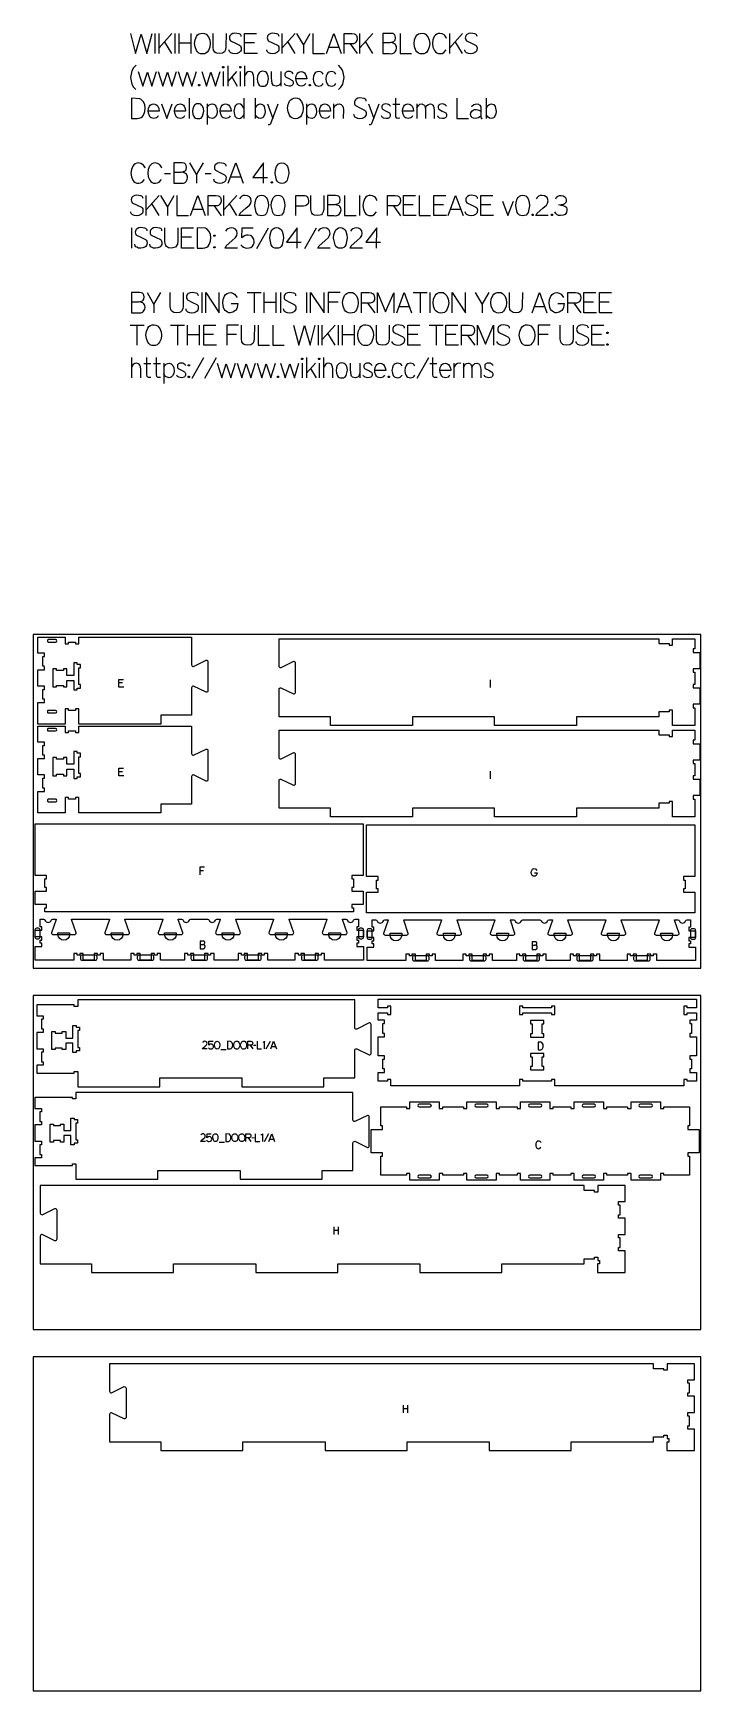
# Model space of a CAD drawing. Header units: millimetres. Extents: x -1220 to 1220, y -1930 to 4127.
import ezdxf

# ---------------------------------------------------------------- set-up
doc = ezdxf.new("R2010")
doc.units = ezdxf.units.MM
for name, color, linetype, true_color in [('0_SHEET_SPRUCEPLY_2440X122', 1, 'Continuous', 0xff0000), ('1_ANYTOOL_1MMDEEP_LABELS_S', 2, 'Continuous', 0xffff00), ('3_ANYTOOL_CUTTHROUGH_INSID', 4, 'Continuous', 0x00ffff), ('4_ANYTOOL_CUTTHROUGH_OUTSI', 5, 'Continuous', 0x0000ff), ('5_ANYTOOL_HALF_MILL_9MM_IN', 3, 'Continuous', 0x00ff00), ('TC', 220, 'Continuous', 0xff00bb)]:
    doc.layers.add(name, color=color, linetype=linetype, true_color=true_color)

msp = doc.modelspace()

# ---------------------------------------------------------------- linework, layer by layer
at = {"layer": '0_SHEET_SPRUCEPLY_2440X122'}
for points in [[(-1220, 1930), (-1220, 710), (1220, 710), (1220, 1930)], [(-1220, 610), (-1220, -610), (1220, -610), (1220, 610)], [(-1220, -710), (-1220, -1930), (1220, -1930), (1220, -710)]]:
    msp.add_lwpolyline(points, close=True, dxfattribs=at)
at = {"layer": '1_ANYTOOL_1MMDEEP_LABELS_S'}
for p, q in [((449.9, 1763.7, 0), (449.9, 1735.7, 0)), ((-892.9, 1752.5, 0), (-906.6, 1752.5, 0)), ((-892.9, 1427.8, 0), (-906.6, 1427.8, 0)), ((449.9, 1430.1, 0), (449.9, 1402.1, 0)), ((-597, 1065.9, 0), (-610.5, 1065.9, 0)), ((-427.2, 428.7, 0), (-417.4, 415.2, 0)), ((-406.2, 428.2, 0), (-414.4, 428.1, 0)), ((-353.4, 442.8, 0), (-369.4, 414.1, 0)), ((-348.5, 424.2, 0), (-334.6, 424.2, 0)), ((-533.9, 412.9, 0), (-514.6, 412.9, 0)), ((-540.6, 74.7, 0), (-521.3, 74.7, 0)), ((-433.9, 90.5, 0), (-424.1, 77, 0)), ((-412.9, 90, 0), (-421.1, 89.9, 0)), ((-360, 104.6, 0), (-376.1, 75.9, 0)), ((-355.2, 86, 0), (-341.3, 86, 0)), ((-121.1, -234.6, 0), (-121.1, -262.6, 0)), ((-104.1, -262.6, 0), (-104.1, -234.6, 0)), ((-104.1, -248.4, 0), (-121.1, -248.4, 0)), ((132.2, -885.7, 0), (132.2, -913.7, 0)), ((149.3, -899.4, 0), (132.2, -899.4, 0)), ((149.3, -913.7, 0), (149.3, -885.7, 0))]:
    msp.add_line(p, q, dxfattribs=at)
for points in [[(-888.9, 1737.5), (-906.6, 1737.5), (-906.6, 1765.5), (-889.9, 1765.5)], [(-888.9, 1412.8), (-906.6, 1412.8), (-906.6, 1440.8), (-889.9, 1440.8)], [(-594, 1079), (-610.5, 1079), (-610.5, 1051)], [(612.3, 1059.1), (621.4, 1059.1), (620.4, 1053.5), (619.4, 1051.3), (617.9, 1049.5), (614.5, 1047), (610.8, 1046.2), (608.9, 1046.4), (607, 1047), (603.7, 1049.5), (602.3, 1051.4), (601.3, 1053.7), (600.5, 1059.8), (601.1, 1064.7), (603, 1069.5), (604.4, 1071.6), (606.3, 1073.1), (608.6, 1073.9), (611.4, 1074.2), (614.4, 1073.7), (616.8, 1072.1), (620.3, 1067.3)], [(-610.2, 796.6), (-600.4, 796.7), (-595, 798.2), (-594, 799), (-593.3, 800.1), (-592.7, 803.3), (-593.1, 806), (-593.6, 807), (-594.2, 807.9), (-595.1, 808.5), (-596.2, 809), (-598.9, 809.4), (-610.2, 809.4)], [(-610.2, 809.4), (-610.2, 781.4), (-601.2, 781.4), (-598.8, 781.3), (-597.2, 781.4), (-595.7, 781.8), (-594.5, 782.6), (-593.4, 783.7), (-592, 786.4), (-591.5, 789.3), (-591.7, 791.1), (-592.2, 792.6), (-593, 793.8), (-594.2, 794.8), (-597.1, 796.1), (-600.4, 796.7)], [(603.4, 794.4), (613.2, 794.6), (618.5, 796), (619.5, 796.8), (620.3, 797.9), (620.9, 801.2), (620.5, 803.8), (620, 804.8), (619.3, 805.7), (618.4, 806.4), (617.4, 806.8), (614.6, 807.2), (603.4, 807.2)], [(603.4, 807.2), (603.4, 779.2), (612.4, 779.2), (614.8, 779.1), (616.4, 779.2), (617.8, 779.7), (619.1, 780.4), (620.1, 781.5), (621.6, 784.2), (622.1, 787.2), (621.9, 788.9), (621.4, 790.4), (620.5, 791.7), (619.4, 792.6), (616.5, 793.9), (613.2, 794.6)], [(-583.9, 415.3), (-601, 415.3), (-599.5, 418.5), (-591.6, 425.4), (-586.5, 429.8), (-584.9, 432.4), (-584.3, 435.6), (-584.9, 438.9), (-585.6, 440.2), (-586.7, 441.3), (-589.3, 442.7), (-592.6, 443.2), (-595.2, 442.9), (-597.4, 442), (-599.2, 440.6), (-600.6, 438.5)], [(-579.3, 419.7), (-577.6, 417.7), (-575.6, 416.3), (-573.4, 415.5), (-570.9, 415.2), (-565.5, 416.2), (-563.3, 417.7), (-561.7, 420.2), (-561, 422), (-560.8, 423.8), (-561.4, 427.5), (-563, 430.5), (-564.3, 431.7), (-565.8, 432.6), (-569.5, 433.2), (-572, 433), (-574.2, 432.2), (-578.2, 429.2), (-577.5, 443.2), (-562.4, 443.2)], [(-435.6, 415.2), (-435.6, 443.2), (-425, 443.2), (-421.7, 442.8), (-420.5, 442.2), (-419.4, 441.4), (-418.6, 440.4), (-418, 439.1), (-417.6, 435.9), (-418, 433.4), (-419.2, 431.1), (-420.1, 430.1), (-421.2, 429.4), (-422.4, 429), (-423.7, 428.8), (-425.3, 428.7), (-427.2, 428.7), (-435.6, 428.7)], [(-401.4, 443.2), (-401.4, 415.2), (-385.5, 415.2)], [(-374.6, 415.2), (-374.6, 443.3), (-374.8, 442.2), (-375.3, 441.3), (-376, 440.6), (-377, 440.1), (-381.1, 439.2)], [(-351.8, 415.2), (-341.6, 443.2), (-331.3, 415.2)], [(-590.6, 77.1), (-607.6, 77.1), (-606.2, 80.3), (-598.3, 87.3), (-593.2, 91.7), (-591.6, 94.3), (-591, 97.4), (-591.6, 100.7), (-592.3, 102), (-593.4, 103.1), (-596, 104.6), (-599.3, 105.1), (-601.9, 104.8), (-604.1, 103.9), (-605.8, 102.4), (-607.2, 100.3)], [(-586, 81.5), (-584.3, 79.6), (-582.3, 78.2), (-580.1, 77.3), (-577.6, 77.1), (-572.2, 78), (-570, 79.5), (-568.4, 82), (-567.7, 83.8), (-567.5, 85.6), (-568, 89.3), (-569.7, 92.3), (-571, 93.5), (-572.5, 94.4), (-576.2, 95.1), (-578.7, 94.8), (-580.9, 94), (-584.8, 91), (-584.2, 105.1), (-569, 105.1)], [(-442.3, 77.1), (-442.3, 105.1), (-431.7, 105.1), (-428.4, 104.6), (-427.1, 104), (-426.1, 103.2), (-425.3, 102.2), (-424.7, 100.9), (-424.2, 97.7), (-424.7, 95.2), (-425.9, 92.9), (-426.8, 91.9), (-427.9, 91.2), (-429, 90.8), (-430.4, 90.6), (-432, 90.5), (-433.9, 90.5), (-442.2, 90.5)], [(-408.1, 105.1), (-408.1, 77.1), (-392.2, 77.1)], [(-381.2, 77.1), (-381.2, 105.1), (-381.5, 104.1), (-382, 103.2), (-382.7, 102.5), (-383.7, 101.9), (-387.8, 101)], [(-358.4, 77.1), (-348.3, 105.1), (-338, 77.1)]]:
    msp.add_lwpolyline(points, dxfattribs=at)
for points in [[(-547.4, 443.5), (-544.8, 443.1), (-542.8, 442), (-541.1, 440.4), (-539.8, 438.4), (-538.4, 433.7), (-537.9, 428.9), (-539.9, 419.6), (-541.1, 417.6), (-542.8, 416.2), (-544.9, 415.3), (-547.4, 415), (-549.9, 415.3), (-552, 416.2), (-553.6, 417.6), (-554.8, 419.7), (-556.8, 428.9), (-556.4, 433.8), (-554.9, 438.5), (-553.6, 440.4), (-552, 442), (-549.9, 443.1)], [(-509.8, 443.2), (-509.8, 415.2), (-501.8, 415.3), (-498.9, 415.6), (-496.5, 416.5), (-494.6, 418), (-493.2, 420), (-491.3, 424.8), (-490.7, 429.9), (-491.3, 434.2), (-493, 438.1), (-496.3, 441.6), (-498.3, 442.6)], [(-475.7, 443.6), (-473.1, 443.2), (-471, 442.2), (-467.8, 438.7), (-465.9, 434), (-465.3, 429.1), (-466, 424.3), (-467.9, 419.6), (-469.4, 417.5), (-471.2, 416), (-473.4, 415.1), (-476, 414.8), (-478.7, 415.1), (-481, 416), (-482.9, 417.5), (-484.4, 419.6), (-486.3, 424.5), (-487, 429.4), (-486.3, 434.4), (-484.3, 439), (-482.7, 441), (-480.8, 442.4), (-478.4, 443.3)], [(-450.6, 443.6), (-448, 443.2), (-445.8, 442.2), (-442.6, 438.7), (-440.8, 434), (-440.2, 429.1), (-440.8, 424.3), (-442.8, 419.6), (-444.2, 417.5), (-446.1, 416), (-448.3, 415.1), (-450.9, 414.8), (-453.6, 415.1), (-455.8, 416), (-457.7, 417.5), (-459.2, 419.6), (-461.2, 424.5), (-461.8, 429.4), (-461.1, 434.4), (-459.1, 439), (-457.6, 441), (-455.6, 442.4), (-453.3, 443.3)], [(624.9, 440.2), (624.9, 412.2), (632.9, 412.3), (635.7, 412.6), (638.1, 413.5), (640.1, 415), (641.5, 417), (643.4, 421.7), (644, 426.9), (643.4, 431.2), (641.6, 435.1), (638.4, 438.6), (636.4, 439.6)], [(-554.1, 105.3), (-551.5, 104.9), (-549.4, 103.9), (-547.8, 102.3), (-546.5, 100.3), (-545, 95.5), (-544.6, 90.7), (-546.6, 81.5), (-547.8, 79.4), (-549.5, 78), (-551.5, 77.1), (-554.1, 76.8), (-556.6, 77.1), (-558.7, 78), (-560.3, 79.5), (-561.5, 81.5), (-563.5, 90.7), (-563.1, 95.6), (-561.6, 100.3), (-560.3, 102.3), (-558.7, 103.9), (-556.6, 104.9)], [(-516.4, 105.1), (-516.4, 77.1), (-508.5, 77.1), (-505.6, 77.5), (-503.2, 78.4), (-501.3, 79.8), (-499.8, 81.8), (-498, 86.6), (-497.4, 91.7), (-498, 96), (-499.7, 99.9), (-503, 103.5), (-505, 104.4)], [(-482.4, 105.4), (-479.8, 105), (-477.6, 104), (-474.4, 100.5), (-472.6, 95.8), (-472, 90.9), (-472.7, 86.1), (-474.6, 81.4), (-476.1, 79.3), (-477.9, 77.8), (-480.1, 76.9), (-482.7, 76.6), (-485.4, 76.9), (-487.7, 77.8), (-489.6, 79.3), (-491.1, 81.5), (-493, 86.3), (-493.6, 91.2), (-493, 96.2), (-491, 100.9), (-489.4, 102.8), (-487.5, 104.3), (-485.1, 105.1)], [(-457.2, 105.4), (-454.7, 105), (-452.5, 104), (-449.3, 100.5), (-447.4, 95.8), (-446.8, 90.9), (-447.5, 86.1), (-449.4, 81.4), (-450.9, 79.3), (-452.8, 77.8), (-455, 76.9), (-457.6, 76.6), (-460.2, 76.9), (-462.5, 77.8), (-464.4, 79.3), (-465.9, 81.5), (-467.8, 86.3), (-468.5, 91.2), (-467.8, 96.2), (-465.8, 100.9), (-464.2, 102.8), (-462.3, 104.3), (-460, 105.1)]]:
    msp.add_lwpolyline(points, close=True, dxfattribs=at)
msp.add_lwpolyline([(636.2, 71.9, 0.131103), (632.7, 76.9), (630.1, 78.4), (627, 78.9), (624.6, 78.6), (622.5, 77.8), (620.7, 76.4), (619.2, 74.5), (617.2, 69.9), (616.6, 64.9), (617.2, 59.9), (619.2, 55.3), (620.7, 53.3), (622.6, 52), (624.8, 51.2), (627.3, 50.9), (630, 51.3), (632.2, 52.4), (635.5, 56.3)], format="xyb", dxfattribs=at)
at = {"layer": '3_ANYTOOL_CUTTHROUGH_INSID'}
for points in [[(-1138.4, 1911.3), (-1164.1, 1911.3), (-1164.9, 1911.2), (-1165.6, 1911), (-1166.4, 1910.5), (-1167.5, 1909.1), (-1168, 1907.4), (-1168, 1905.7), (-1167.5, 1904), (-1166.4, 1902.6), (-1165.6, 1902.2), (-1164.9, 1901.9), (-1164.1, 1901.8), (-1138.4, 1901.8, 1)], [(-1138.4, 1642.8, 1), (-1138.4, 1652.3), (-1164.1, 1652.3), (-1164.9, 1652.2), (-1165.6, 1652), (-1166.4, 1651.5), (-1167.5, 1650.1), (-1168, 1648.4), (-1168, 1646.7), (-1167.5, 1645), (-1166.4, 1643.6), (-1165.6, 1643.2), (-1164.9, 1642.9), (-1164.1, 1642.8)], [(-1138.4, 1586.6), (-1164.1, 1586.6), (-1164.9, 1586.5), (-1165.6, 1586.2), (-1166.4, 1585.8), (-1167.5, 1584.4), (-1168, 1582.7), (-1168, 1581), (-1167.5, 1579.3), (-1166.4, 1577.9), (-1165.6, 1577.4), (-1164.9, 1577.2), (-1164.1, 1577.1), (-1138.4, 1577.1, 1)], [(-1138.4, 1318.1, 1), (-1138.4, 1327.6), (-1164.1, 1327.6), (-1164.9, 1327.5), (-1165.6, 1327.2), (-1166.4, 1326.8), (-1167.5, 1325.4), (-1168, 1323.7), (-1168, 1322), (-1167.5, 1320.3), (-1166.4, 1318.9), (-1165.6, 1318.4), (-1164.9, 1318.2), (-1164.1, 1318.1)], [(230.5, 203.6, 1), (230.5, 213.1), (190.5, 213.1, 1), (190.5, 203.6)], [(438.5, 203.6, 1), (438.5, 213.1), (398.5, 213.1, 1), (398.5, 203.6)], [(634.5, 203.7, 1), (634.5, 213.2), (594.5, 213.2, 1), (594.5, 203.7)], [(830.5, 203.6, 1), (830.5, 213.1), (790.5, 213.1, 1), (790.5, 203.6)], [(1038.5, 203.6, 1), (1038.5, 213.1), (998.5, 213.1, 1), (998.5, 203.6)], [(230.5, -45.9), (190.5, -45.9, 1), (190.5, -55.4), (230.5, -55.4, 1)], [(438.5, -45.9), (398.5, -45.9, 1), (398.5, -55.4), (438.5, -55.4, 1)], [(634.5, -45.9), (594.5, -45.9, 1), (594.5, -55.4), (634.5, -55.4, 1)], [(830.5, -45.9), (790.5, -45.9, 1), (790.5, -55.4), (830.5, -55.4, 1)], [(1038.5, -45.9), (998.5, -45.9, 1), (998.5, -55.4), (1038.5, -55.4, 1)]]:
    msp.add_lwpolyline(points, format="xyb", close=True, dxfattribs=at)
for points in [[(-1047.1, 1820.3), (-1059.1, 1820.3), (-1059.1, 1826.3), (-1071.6, 1826.3), (-1071.6, 1780.3), (-1097.1, 1780.3), (-1097.1, 1804.3), (-1109.6, 1804.3), (-1109.6, 1798.3), (-1135.1, 1798.3), (-1135.1, 1804.3), (-1147.6, 1804.3), (-1147.6, 1737.8), (-1135.1, 1737.8), (-1135.1, 1743.8), (-1109.6, 1743.8), (-1109.6, 1737.8), (-1097.1, 1737.8), (-1097.1, 1761.8), (-1071.6, 1761.8), (-1071.6, 1727.8), (-1059.1, 1727.8), (-1059.1, 1733.8), (-1047.1, 1733.8), (-1047.1, 1746.3), (-1053.1, 1746.3), (-1053.1, 1807.8), (-1047.1, 1807.8)], [(-1047.1, 1495.5), (-1059.1, 1495.5), (-1059.1, 1501.5), (-1071.6, 1501.5), (-1071.6, 1455.6), (-1097.1, 1455.6), (-1097.1, 1479.6), (-1109.6, 1479.6), (-1109.6, 1473.6), (-1135.1, 1473.6), (-1135.1, 1479.6), (-1147.6, 1479.6), (-1147.6, 1413.1), (-1135.1, 1413.1), (-1135.1, 1419.1), (-1109.6, 1419.1), (-1109.6, 1413.1), (-1097.1, 1413.1), (-1097.1, 1437.1), (-1071.6, 1437.1), (-1071.6, 1403), (-1059.1, 1403), (-1059.1, 1409), (-1047.1, 1409), (-1047.1, 1421.5), (-1053.1, 1421.5), (-1053.1, 1483), (-1047.1, 1483)], [(687, 572.1), (674.5, 572.1), (674.5, 566.1), (569.8, 566.1), (569.8, 572.1), (557.3, 572.1), (557.3, 541.6), (569.8, 541.6), (569.8, 547.6), (674.5, 547.6), (674.5, 541.6), (687, 541.6)], [(-1057, 421.1), (-1051, 421.1), (-1051, 408.6), (-1063, 408.6), (-1063, 402.6), (-1075.5, 402.6), (-1075.5, 436.7), (-1101, 436.7), (-1101, 412.7), (-1113.5, 412.7), (-1113.5, 418.7), (-1139, 418.7), (-1139, 412.7), (-1151.5, 412.7), (-1151.5, 479.2), (-1139, 479.2), (-1139, 473.2), (-1113.5, 473.2), (-1113.5, 479.2), (-1101, 479.2), (-1101, 455.2), (-1075.5, 455.2), (-1075.5, 501.1), (-1063, 501.1), (-1063, 495.1), (-1051, 495.1), (-1051, 482.6), (-1057, 482.6)], [(597.9, 506.6), (603.9, 506.6), (603.9, 471.1), (597.9, 471.1), (597.9, 458.6), (646.4, 458.6), (646.4, 471.1), (640.4, 471.1), (640.4, 506.6), (646.4, 506.6), (646.4, 519.1), (597.9, 519.1)], [(597.9, 386.6), (603.9, 386.6), (603.9, 351.1), (597.9, 351.1), (597.9, 338.6), (646.4, 338.6), (646.4, 351.1), (640.4, 351.1), (640.4, 386.6), (646.4, 386.6), (646.4, 399.1), (597.9, 399.1)], [(-1063.7, 83), (-1057.7, 83), (-1057.7, 70.5), (-1069.7, 70.5), (-1069.7, 64.5), (-1082.2, 64.5), (-1082.2, 98.5), (-1107.7, 98.5), (-1107.7, 74.5), (-1120.2, 74.5), (-1120.2, 80.5), (-1145.7, 80.5), (-1145.7, 74.5), (-1158.2, 74.5), (-1158.2, 141), (-1145.7, 141), (-1145.7, 135), (-1120.2, 135), (-1120.2, 141), (-1107.7, 141), (-1107.7, 117), (-1082.2, 117), (-1082.2, 163), (-1069.7, 163), (-1069.7, 157), (-1057.7, 157), (-1057.7, 144.5), (-1063.7, 144.5)]]:
    msp.add_lwpolyline(points, close=True, dxfattribs=at)
at = {"layer": '4_ANYTOOL_CUTTHROUGH_OUTSI'}
for points in [[(-1203.1, 1919.8), (-1103.6, 1919.8), (-1103.6, 1896.1, 0.414214), (-1103.4, 1895.8), (-1091.4, 1895.8, 0.414214), (-1091.1, 1896.1), (-1091.1, 1901.8), (-1065.6, 1901.8), (-1065.6, 1896.1, 0.414214), (-1065.4, 1895.8), (-1053.4, 1895.8, 0.414214), (-1053.1, 1896.1), (-1053.1, 1919.8), (-641.1, 1919.8), (-641.1, 1819.2, 0.463455), (-633.8, 1813), (-633.8, 1813), (-587.8, 1835.7, -0.461531), (-581.1, 1830), (-581.1, 1724.2, -0.461531), (-587.8, 1718.5), (-633.8, 1741.1), (-633.8, 1741.2, 0.463455), (-641.1, 1735), (-641.1, 1634.3), (-753.4, 1634.3, 0.414214), (-753.6, 1634.1), (-753.6, 1602.3), (-1053.1, 1602.3), (-1053.1, 1658.1, 0.414214), (-1053.4, 1658.3), (-1065.4, 1658.3, 0.414214), (-1065.6, 1658.1), (-1065.6, 1652.3), (-1091.1, 1652.3), (-1091.1, 1658.1, 0.414214), (-1091.4, 1658.3), (-1103.4, 1658.3, 0.414214), (-1103.6, 1658.1), (-1103.6, 1602.3), (-1203.1, 1602.3), (-1203.1, 1680.8), (-1179.4, 1680.8, 0.414214), (-1179.1, 1681.1), (-1179.1, 1693.1, 0.414214), (-1179.4, 1693.3), (-1185.1, 1693.3), (-1185.1, 1728.8), (-1179.4, 1728.8, 0.414214), (-1179.1, 1729.1), (-1179.1, 1741.1, 0.414214), (-1179.4, 1741.3), (-1203.1, 1741.3), (-1203.1, 1800.8), (-1179.4, 1800.8, 0.414214), (-1179.1, 1801.1), (-1179.1, 1813.1, 0.414214), (-1179.4, 1813.3), (-1185.1, 1813.3), (-1185.1, 1848.8), (-1179.4, 1848.8, 0.414214), (-1179.1, 1849.1), (-1179.1, 1861.1, 0.414214), (-1179.4, 1861.3), (-1203.1, 1861.3)], [(-321, 1813.5), (-321, 1914.2), (1066, 1914.2), (1066, 1896.4, 0.414214), (1066.3, 1896.2), (1104, 1896.2), (1104, 1890.4, 0.414214), (1104.3, 1890.2), (1116.3, 1890.2, 0.414214), (1116.5, 1890.4), (1116.5, 1914.2), (1198, 1914.2), (1198, 1876.7), (1192.3, 1876.7, 0.414214), (1192, 1876.4), (1192, 1864.4, 0.414214), (1192.3, 1864.2), (1216, 1864.2), (1216, 1804.7), (1192.3, 1804.7, 0.414214), (1192, 1804.4), (1192, 1792.4, 0.414214), (1192.3, 1792.2), (1198, 1792.2), (1198, 1746.7), (1192.3, 1746.7, 0.414214), (1192, 1746.4), (1192, 1734.4, 0.414214), (1192.3, 1734.2), (1216, 1734.2), (1216, 1674.7), (1192.3, 1674.7, 0.414214), (1192, 1674.4), (1192, 1662.4, 0.414214), (1192.3, 1662.2), (1198, 1662.2), (1198, 1596.7), (1116.5, 1596.7), (1116.5, 1652.4, 0.414214), (1116.3, 1652.7), (1104.3, 1652.7, 0.414214), (1104, 1652.4), (1104, 1646.7), (1066.3, 1646.7, 0.414214), (1066, 1646.4), (1066, 1628.7), (766.3, 1628.7, 0.414214), (766, 1628.4), (766, 1596.7), (466.5, 1596.7), (466.5, 1628.4, 0.414214), (466.3, 1628.7), (166.3, 1628.7, 0.414214), (166, 1628.4), (166, 1596.7), (-133.5, 1596.7), (-133.5, 1628.4, 0.414214), (-133.7, 1628.7), (-321, 1628.7), (-321, 1729.4, -0.461531), (-314.3, 1735), (-268.3, 1712.4), (-268.3, 1712.4, 0.463455), (-261, 1718.5), (-261, 1824.4, 0.463455), (-268.3, 1830.5), (-268.3, 1830.5), (-314.3, 1807.9, -0.461531)], [(-1203.1, 1595.1), (-1103.6, 1595.1), (-1103.6, 1571.3, 0.414214), (-1103.4, 1571.1), (-1091.4, 1571.1, 0.414214), (-1091.1, 1571.3), (-1091.1, 1577.1), (-1065.6, 1577.1), (-1065.6, 1571.3, 0.414214), (-1065.4, 1571.1), (-1053.4, 1571.1, 0.414214), (-1053.1, 1571.3), (-1053.1, 1595.1), (-641.1, 1595.1), (-641.1, 1494.4, 0.463455), (-633.8, 1488.2), (-633.8, 1488.3), (-587.8, 1510.9, -0.461531), (-581.1, 1505.2), (-581.1, 1399.4, -0.461531), (-587.8, 1393.7), (-633.8, 1416.4), (-633.8, 1416.4, 0.463455), (-641.1, 1410.2), (-641.1, 1309.6), (-753.4, 1309.6, 0.414214), (-753.6, 1309.3), (-753.6, 1277.6), (-1053.1, 1277.6), (-1053.1, 1333.3, 0.414214), (-1053.4, 1333.6), (-1065.4, 1333.6, 0.414214), (-1065.6, 1333.3), (-1065.6, 1327.6), (-1091.1, 1327.6), (-1091.1, 1333.3, 0.414214), (-1091.4, 1333.6), (-1103.4, 1333.6, 0.414214), (-1103.6, 1333.3), (-1103.6, 1277.6), (-1203.1, 1277.6), (-1203.1, 1356.1), (-1179.4, 1356.1, 0.414214), (-1179.1, 1356.3), (-1179.1, 1368.3, 0.414214), (-1179.4, 1368.6), (-1185.1, 1368.6), (-1185.1, 1404.1), (-1179.4, 1404.1, 0.414214), (-1179.1, 1404.3), (-1179.1, 1416.3, 0.414214), (-1179.4, 1416.6), (-1203.1, 1416.6), (-1203.1, 1476.1), (-1179.4, 1476.1, 0.414214), (-1179.1, 1476.3), (-1179.1, 1488.3, 0.414214), (-1179.4, 1488.6), (-1185.1, 1488.6), (-1185.1, 1524.1), (-1179.4, 1524.1, 0.414214), (-1179.1, 1524.3), (-1179.1, 1536.3, 0.414214), (-1179.4, 1536.6), (-1203.1, 1536.6)], [(-321, 1479.9), (-321, 1580.5), (1066, 1580.5), (1066, 1562.8, 0.414214), (1066.3, 1562.5), (1104, 1562.5), (1104, 1556.8, 0.414214), (1104.3, 1556.5), (1116.3, 1556.5, 0.414214), (1116.5, 1556.8), (1116.5, 1580.5), (1198, 1580.5), (1198, 1543), (1192.3, 1543, 0.414214), (1192, 1542.8), (1192, 1530.8, 0.414214), (1192.3, 1530.5), (1216, 1530.5), (1216, 1471), (1192.3, 1471, 0.414214), (1192, 1470.8), (1192, 1458.8, 0.414214), (1192.3, 1458.5), (1198, 1458.5), (1198, 1413), (1192.3, 1413, 0.414214), (1192, 1412.8), (1192, 1400.8, 0.414214), (1192.3, 1400.5), (1216, 1400.5), (1216, 1341), (1192.3, 1341, 0.414214), (1192, 1340.8), (1192, 1328.8, 0.414214), (1192.3, 1328.5), (1198, 1328.5), (1198, 1263), (1116.5, 1263), (1116.5, 1318.8, 0.414214), (1116.3, 1319), (1104.3, 1319, 0.414214), (1104, 1318.8), (1104, 1313), (1066.3, 1313, 0.414214), (1066, 1312.8), (1066, 1295), (766.3, 1295, 0.414214), (766, 1294.8), (766, 1263), (466.5, 1263), (466.5, 1294.8, 0.414214), (466.3, 1295), (166.3, 1295, 0.414214), (166, 1294.8), (166, 1263), (-133.5, 1263), (-133.5, 1294.8, 0.414214), (-133.7, 1295), (-321, 1295), (-321, 1395.7, -0.461531), (-314.3, 1401.4), (-268.3, 1378.7), (-268.3, 1378.7, 0.463455), (-261, 1384.9), (-261, 1490.7, 0.463455), (-268.3, 1496.9), (-268.3, 1496.9), (-314.3, 1474.2, -0.461531)], [(-55.4, 942.8, 0.414214), (-55.7, 942.5), (-55.7, 930.5, 0.414214), (-55.4, 930.3), (-49.7, 930.3), (-49.7, 916.8), (-1177.2, 916.8), (-1177.2, 930.3), (-1171.4, 930.3, 0.414214), (-1171.2, 930.5), (-1171.2, 942.5, 0.414214), (-1171.4, 942.8), (-1213.2, 942.8), (-1213.2, 992.3), (-1171.4, 992.3, 0.414214), (-1171.2, 992.5), (-1171.2, 1004.5, 0.414214), (-1171.4, 1004.8), (-1177.2, 1004.8), (-1177.2, 1036.3), (-1171.4, 1036.3, 0.414214), (-1171.2, 1036.5), (-1171.2, 1048.5, 0.414214), (-1171.4, 1048.8), (-1213.2, 1048.8), (-1213.2, 1238.3), (-13.7, 1238.3), (-13.7, 1048.8), (-55.4, 1048.8, 0.414214), (-55.7, 1048.5), (-55.7, 1036.5, 0.414214), (-55.4, 1036.3), (-49.7, 1036.3), (-49.7, 1004.8), (-55.4, 1004.8, 0.414214), (-55.7, 1004.5), (-55.7, 992.5, 0.414214), (-55.4, 992.3), (-13.7, 992.3), (-13.7, 942.8)], [(1156.5, 988.3), (1198.2, 988.3), (1198.2, 912.8), (-1.3, 912.8), (-1.3, 988.3), (40.5, 988.3, 0.414214), (40.7, 988.6), (40.7, 1000.6, 0.414214), (40.5, 1000.8), (34.7, 1000.8), (34.7, 1032.3), (40.5, 1032.3, 0.414214), (40.7, 1032.6), (40.7, 1044.6, 0.414214), (40.5, 1044.8), (-1.3, 1044.8), (-1.3, 1234.3), (1198.2, 1234.3), (1198.2, 1044.8), (1156.5, 1044.8, 0.414214), (1156.2, 1044.6), (1156.2, 1032.6, 0.414214), (1156.5, 1032.3), (1162.2, 1032.3), (1162.2, 1000.8), (1156.5, 1000.8, 0.414214), (1156.2, 1000.6), (1156.2, 988.6, 0.414214)], [(-43.7, 889.5), (-31.3, 889.5), (-31.3, 862), (-37, 862, 0.414214), (-37.3, 861.8), (-37.3, 849.8, 0.414214), (-37, 849.5), (-13.3, 849.5), (-13.3, 825), (-37, 825, 0.414214), (-37.3, 824.8), (-37.3, 812.8, 0.414214), (-37, 812.5), (-31.3, 812.5), (-31.3, 802), (-37, 802, 0.414214), (-37.3, 801.8), (-37.3, 789.8, 0.414214), (-37, 789.5), (-13.3, 789.5), (-13.3, 740), (-154.8, 740), (-154.8, 763.8, 0.414214), (-155, 764), (-167, 764, 0.414214), (-167.3, 763.8), (-167.3, 758), (-176.8, 758), (-176.8, 763.8, 0.414214), (-177, 764), (-189, 764, 0.414214), (-189.3, 763.8), (-189.3, 740), (-228.8, 740), (-228.8, 763.8, 0.414214), (-229, 764), (-241, 764, 0.414214), (-241.3, 763.8), (-241.3, 758), (-250.8, 758), (-250.8, 763.8, 0.414214), (-251, 764), (-263, 764, 0.414214), (-263.3, 763.8), (-263.3, 740), (-362.8, 740), (-362.8, 763.8, 0.414214), (-363, 764), (-375, 764, 0.414214), (-375.3, 763.8), (-375.3, 758), (-384.8, 758), (-384.8, 763.8, 0.414214), (-385, 764), (-397, 764, 0.414214), (-397.3, 763.8), (-397.3, 740), (-436.8, 740), (-436.8, 763.8, 0.414214), (-437, 764), (-449, 764, 0.414214), (-449.3, 763.8), (-449.3, 758), (-458.8, 758), (-458.8, 763.8, 0.414214), (-459, 764), (-471, 764, 0.414214), (-471.3, 763.8), (-471.3, 740), (-558.8, 740), (-558.8, 763.8, 0.414214), (-559, 764), (-571, 764, 0.414214), (-571.3, 763.8), (-571.3, 758), (-580.8, 758), (-580.8, 763.8, 0.414214), (-581, 764), (-593, 764, 0.414214), (-593.3, 763.8), (-593.3, 740), (-632.8, 740), (-632.8, 763.8, 0.414214), (-633, 764), (-645, 764, 0.414214), (-645.3, 763.8), (-645.3, 758), (-654.8, 758), (-654.8, 763.8, 0.414214), (-655, 764), (-667, 764, 0.414214), (-667.3, 763.8), (-667.3, 740), (-754.8, 740), (-754.8, 763.8, 0.414214), (-755, 764), (-767, 764, 0.414214), (-767.3, 763.8), (-767.3, 758), (-776.8, 758), (-776.8, 763.8, 0.414214), (-777, 764), (-789, 764, 0.414214), (-789.3, 763.8), (-789.3, 740), (-828.8, 740), (-828.8, 763.8, 0.414214), (-829, 764), (-841, 764, 0.414214), (-841.3, 763.8), (-841.3, 758), (-850.8, 758), (-850.8, 763.8, 0.414214), (-851, 764), (-863, 764, 0.414214), (-863.3, 763.8), (-863.3, 740), (-962.8, 740), (-962.8, 763.8, 0.414214), (-963, 764), (-975, 764, 0.414214), (-975.3, 763.8), (-975.3, 758), (-984.8, 758), (-984.8, 763.8, 0.414214), (-985, 764), (-997, 764, 0.414214), (-997.3, 763.8), (-997.3, 740), (-1036.8, 740), (-1036.8, 763.8, 0.414214), (-1037, 764), (-1049, 764, 0.414214), (-1049.3, 763.8), (-1049.3, 758), (-1058.8, 758), (-1058.8, 763.8, 0.414214), (-1059, 764), (-1071, 764, 0.414214), (-1071.3, 763.8), (-1071.3, 740), (-1212.8, 740), (-1212.8, 789.5), (-1189, 789.5, 0.414214), (-1188.8, 789.8), (-1188.8, 801.8, 0.414214), (-1189, 802), (-1194.8, 802), (-1194.8, 812.5), (-1189, 812.5, 0.414214), (-1188.8, 812.8), (-1188.8, 824.8, 0.414214), (-1189, 825), (-1212.8, 825), (-1212.8, 849.5), (-1189, 849.5, 0.414214), (-1188.8, 849.8), (-1188.8, 861.8, 0.414214), (-1189, 862), (-1194.8, 862), (-1194.8, 889.5), (-1182.3, 889.5, -0.317837), (-1176.9, 885.7, 0.707107), (-1153.8, 885.7, -0.317837), (-1148.4, 889.5), (-1136, 889.5), (-1136.2, 888.1), (-1153.1, 839.8), (-1153.2, 839.8, 0.414214), (-1146.9, 833.5), (-1068.9, 833.5, 0.414214), (-1062.7, 839.8), (-1062.7, 839.8), (-1079.6, 888.1), (-1079.8, 889.5), (-941.1, 889.5), (-941.3, 888.1), (-958.2, 839.8), (-958.3, 839.8, 0.414214), (-952, 833.5), (-874, 833.5, 0.414214), (-867.8, 839.8), (-867.8, 839.8), (-884.7, 888.1), (-884.9, 889.5), (-746.2, 889.5), (-746.4, 888.1), (-763.3, 839.8), (-763.4, 839.8, 0.414214), (-757.1, 833.5), (-679.1, 833.5, 0.414214), (-672.9, 839.8), (-672.9, 839.8), (-689.8, 888.1), (-690, 889.5), (-677.6, 889.5, -0.317837), (-672.2, 885.7, 0.707107), (-649.1, 885.7, -0.317837), (-643.7, 889.5), (-582.3, 889.5, -0.317837), (-576.9, 885.7, 0.707107), (-553.8, 885.7, -0.317837), (-548.4, 889.5), (-536, 889.5), (-536.2, 888.1), (-553.1, 839.8), (-553.2, 839.8, 0.414214), (-546.9, 833.5), (-468.9, 833.5, 0.414214), (-462.7, 839.8), (-462.7, 839.8), (-479.6, 888.1), (-479.8, 889.5), (-341.1, 889.5), (-341.3, 888.1), (-358.2, 839.8), (-358.3, 839.8, 0.414214), (-352, 833.5), (-274, 833.5, 0.414214), (-267.8, 839.8), (-267.8, 839.8), (-284.7, 888.1), (-284.9, 889.5), (-146.2, 889.5), (-146.4, 888.1), (-163.3, 839.8), (-163.4, 839.8, 0.414214), (-157.1, 833.5), (-79.1, 833.5, 0.414214), (-72.9, 839.8), (-72.9, 839.8), (-89.8, 888.1), (-90, 889.5), (-77.6, 889.5, -0.317837), (-72.2, 885.7, 0.707107), (-49.1, 885.7, -0.317837)], [(1169.9, 887.4), (1182.3, 887.4), (1182.3, 859.9), (1176.6, 859.9, 0.414214), (1176.3, 859.6), (1176.3, 847.6, 0.414214), (1176.6, 847.4), (1200.3, 847.4), (1200.3, 822.9), (1176.6, 822.9, 0.414214), (1176.3, 822.6), (1176.3, 810.6, 0.414214), (1176.6, 810.4), (1182.3, 810.4), (1182.3, 799.9), (1176.6, 799.9, 0.414214), (1176.3, 799.6), (1176.3, 787.6, 0.414214), (1176.6, 787.4), (1200.3, 787.4), (1200.3, 737.9), (1058.8, 737.9), (1058.8, 761.6, 0.414214), (1058.6, 761.9), (1046.6, 761.9, 0.414214), (1046.3, 761.6), (1046.3, 755.9), (1036.8, 755.9), (1036.8, 761.6, 0.414214), (1036.6, 761.9), (1024.6, 761.9, 0.414214), (1024.3, 761.6), (1024.3, 737.9), (984.8, 737.9), (984.8, 761.6, 0.414214), (984.6, 761.9), (972.6, 761.9, 0.414214), (972.3, 761.6), (972.3, 755.9), (962.8, 755.9), (962.8, 761.6, 0.414214), (962.6, 761.9), (950.6, 761.9, 0.414214), (950.3, 761.6), (950.3, 737.9), (850.8, 737.9), (850.8, 761.6, 0.414214), (850.6, 761.9), (838.6, 761.9, 0.414214), (838.3, 761.6), (838.3, 755.9), (828.8, 755.9), (828.8, 761.6, 0.414214), (828.6, 761.9), (816.6, 761.9, 0.414214), (816.3, 761.6), (816.3, 737.9), (776.8, 737.9), (776.8, 761.6, 0.414214), (776.6, 761.9), (764.6, 761.9, 0.414214), (764.3, 761.6), (764.3, 755.9), (754.8, 755.9), (754.8, 761.6, 0.414214), (754.6, 761.9), (742.6, 761.9, 0.414214), (742.3, 761.6), (742.3, 737.9), (654.8, 737.9), (654.8, 761.6, 0.414214), (654.6, 761.9), (642.6, 761.9, 0.414214), (642.3, 761.6), (642.3, 755.9), (632.8, 755.9), (632.8, 761.6, 0.414214), (632.6, 761.9), (620.6, 761.9, 0.414214), (620.3, 761.6), (620.3, 737.9), (580.8, 737.9), (580.8, 761.6, 0.414214), (580.6, 761.9), (568.6, 761.9, 0.414214), (568.3, 761.6), (568.3, 755.9), (558.8, 755.9), (558.8, 761.6, 0.414214), (558.6, 761.9), (546.6, 761.9, 0.414214), (546.3, 761.6), (546.3, 737.9), (458.8, 737.9), (458.8, 761.6, 0.414214), (458.6, 761.9), (446.6, 761.9, 0.414214), (446.3, 761.6), (446.3, 755.9), (436.8, 755.9), (436.8, 761.6, 0.414214), (436.6, 761.9), (424.6, 761.9, 0.414214), (424.3, 761.6), (424.3, 737.9), (384.8, 737.9), (384.8, 761.6, 0.414214), (384.6, 761.9), (372.6, 761.9, 0.414214), (372.3, 761.6), (372.3, 755.9), (362.8, 755.9), (362.8, 761.6, 0.414214), (362.6, 761.9), (350.6, 761.9, 0.414214), (350.3, 761.6), (350.3, 737.9), (250.8, 737.9), (250.8, 761.6, 0.414214), (250.6, 761.9), (238.6, 761.9, 0.414214), (238.3, 761.6), (238.3, 755.9), (228.8, 755.9), (228.8, 761.6, 0.414214), (228.6, 761.9), (216.6, 761.9, 0.414214), (216.3, 761.6), (216.3, 737.9), (176.8, 737.9), (176.8, 761.6, 0.414214), (176.6, 761.9), (164.6, 761.9, 0.414214), (164.3, 761.6), (164.3, 755.9), (154.8, 755.9), (154.8, 761.6, 0.414214), (154.6, 761.9), (142.6, 761.9, 0.414214), (142.3, 761.6), (142.3, 737.9), (0.8, 737.9), (0.8, 787.4), (24.6, 787.4, 0.414214), (24.8, 787.6), (24.8, 799.6, 0.414214), (24.6, 799.9), (18.8, 799.9), (18.8, 810.4), (24.6, 810.4, 0.414214), (24.8, 810.6), (24.8, 822.6, 0.414214), (24.6, 822.9), (0.8, 822.9), (0.8, 847.4), (24.6, 847.4, 0.414214), (24.8, 847.6), (24.8, 859.6, 0.414214), (24.6, 859.9), (18.8, 859.9), (18.8, 887.4), (31.2, 887.4, -0.317837), (36.6, 883.5, 0.707107), (59.7, 883.5, -0.317837), (65.2, 887.4), (77.6, 887.4), (77.3, 886), (60.4, 837.7), (60.4, 837.6, 0.414214), (66.7, 831.4), (144.7, 831.4, 0.414214), (150.9, 837.6), (150.9, 837.7), (134, 886), (133.8, 887.4), (272.5, 887.4), (272.2, 886), (255.3, 837.7), (255.3, 837.6, 0.414214), (261.6, 831.4), (339.6, 831.4, 0.414214), (345.8, 837.6), (345.8, 837.7), (328.9, 886), (328.7, 887.4), (467.4, 887.4), (467.1, 886), (450.2, 837.7), (450.2, 837.6, 0.414214), (456.5, 831.4), (534.5, 831.4, 0.414214), (540.7, 837.6), (540.7, 837.7), (523.8, 886), (523.6, 887.4), (536, 887.4, -0.317837), (541.4, 883.5, 0.707107), (564.5, 883.5, -0.317837), (569.9, 887.4), (631.2, 887.4, -0.317837), (636.6, 883.5, 0.707107), (659.7, 883.5, -0.317837), (665.2, 887.4), (677.6, 887.4), (677.3, 886), (660.4, 837.7), (660.4, 837.6, 0.414214), (666.7, 831.4), (744.7, 831.4, 0.414214), (750.9, 837.6), (750.9, 837.7), (734, 886), (733.8, 887.4), (872.5, 887.4), (872.2, 886), (855.3, 837.7), (855.3, 837.6, 0.414214), (861.6, 831.4), (939.6, 831.4, 0.414214), (945.8, 837.6), (945.8, 837.7), (928.9, 886), (928.7, 887.4), (1067.4, 887.4), (1067.1, 886), (1050.2, 837.7), (1050.2, 837.6, 0.414214), (1056.5, 831.4), (1134.5, 831.4, 0.414214), (1140.7, 837.6), (1140.7, 837.7), (1123.8, 886), (1123.6, 887.4), (1136, 887.4, -0.317837), (1141.4, 883.5, 0.707107), (1164.5, 883.5, -0.317837)], [(-157.3, 309.2), (-45, 309.2), (-45, 409.8, -0.463455), (-37.8, 416), (-37.7, 416), (8.3, 393.3, 0.461531), (15, 399), (15, 504.8, 0.461531), (8.3, 510.5), (-37.7, 487.9), (-37.8, 487.8, -0.463455), (-45, 494), (-45, 594.7), (-1057, 594.7), (-1057, 570.9, -0.414214), (-1057.3, 570.7), (-1069.3, 570.7, -0.414214), (-1069.5, 570.9), (-1069.5, 576.7), (-1207, 576.7), (-1207, 536.2), (-1183.3, 536.2, -0.414214), (-1183, 535.9), (-1183, 523.9, -0.414214), (-1183.3, 523.7), (-1189, 523.7), (-1189, 488.2), (-1183.3, 488.2, -0.414214), (-1183, 487.9), (-1183, 475.9, -0.414214), (-1183.3, 475.7), (-1207, 475.7), (-1207, 416.2), (-1183.3, 416.2, -0.414214), (-1183, 415.9), (-1183, 403.9, -0.414214), (-1183.3, 403.7), (-1189, 403.7), (-1189, 368.2), (-1183.3, 368.2, -0.414214), (-1183, 367.9), (-1183, 355.9, -0.414214), (-1183.3, 355.7), (-1207, 355.7), (-1207, 327.2), (-1069.5, 327.2), (-1069.5, 332.9, -0.414214), (-1069.3, 333.2), (-1057.3, 333.2, -0.414214), (-1057, 332.9), (-1057, 277.2), (-757.5, 277.2), (-757.5, 308.9, -0.414214), (-757.3, 309.2), (-457.3, 309.2, -0.414214), (-457, 308.9), (-457, 277.2), (-157.5, 277.2), (-157.5, 308.9, -0.414214)], [(1169.8, 571.9, 0.414214), (1169.5, 572.1), (1157.5, 572.1, 0.414214), (1157.3, 571.9), (1157.3, 541.9, 0.414214), (1157.5, 541.6), (1169.5, 541.6, 0.414214), (1169.8, 541.9), (1169.8, 547.6), (1203.9, 547.6), (1203.9, 520.1), (1180.1, 520.1, 0.414206), (1179.9, 519.9), (1179.9, 508.4, 0.414221), (1180.1, 508.2), (1185.9, 508.2), (1185.9, 472.1), (1180.1, 472.1, 0.414214), (1179.9, 471.9), (1179.9, 459.9, 0.414214), (1180.1, 459.6), (1203.9, 459.6), (1203.9, 390.1), (1180.1, 390.1, 0.414214), (1179.9, 389.9), (1179.9, 377.9, 0.414214), (1180.1, 377.6), (1185.9, 377.6), (1185.9, 342.1), (1180.1, 342.1, 0.414214), (1179.9, 341.9), (1179.9, 329.9, 0.414214), (1180.1, 329.6), (1203.9, 329.6), (1203.9, 298.1), (1169.8, 298.1), (1169.8, 303.9, 0.414214), (1169.5, 304.1), (1157.5, 304.1, 0.414214), (1157.3, 303.9), (1157.3, 280.1), (687, 280.1), (687, 303.9, 0.414214), (686.7, 304.1), (674.7, 304.1, 0.414214), (674.5, 303.9), (674.5, 298.1), (569.8, 298.1), (569.8, 303.9, 0.414214), (569.5, 304.1), (557.5, 304.1, 0.414214), (557.3, 303.9), (557.3, 280.1), (87, 280.1), (87, 303.9, 0.414214), (86.7, 304.1), (74.7, 304.1, 0.414214), (74.5, 303.9), (74.5, 298.1), (40.4, 298.1), (40.4, 329.6), (64.1, 329.6, 0.414214), (64.4, 329.9), (64.4, 341.9, 0.414214), (64.1, 342.1), (58.4, 342.1), (58.4, 377.6), (64.1, 377.6, 0.414214), (64.4, 377.9), (64.4, 389.9, 0.414214), (64.1, 390.1), (40.4, 390.1), (40.4, 459.6), (64.1, 459.6, 0.414214), (64.4, 459.9), (64.4, 471.9, 0.414214), (64.1, 472.1), (58.4, 472.1), (58.4, 508.2), (64.1, 508.2, 0.414221), (64.4, 508.4), (64.4, 519.9, 0.414206), (64.1, 520.1), (40.4, 520.1), (40.4, 547.6), (74.5, 547.6), (74.5, 541.9, 0.414214), (74.7, 541.6), (86.7, 541.6, 0.414214), (87, 541.9), (87, 571.9, 0.414214), (86.7, 572.1), (74.7, 572.1, 0.414214), (74.5, 571.9), (74.5, 566.1), (40.4, 566.1), (40.4, 597.6), (1203.9, 597.6), (1203.9, 566.1), (1169.8, 566.1)], [(-164, -29), (-51.7, -29), (-51.7, 71.7, -0.463455), (-44.4, 77.8), (-44.4, 77.8), (1.6, 55.2, 0.461531), (8.3, 60.8), (8.3, 166.7, 0.461531), (1.6, 172.3), (-44.4, 149.7), (-44.4, 149.7, -0.463455), (-51.7, 155.8), (-51.7, 256.5), (-1063.7, 256.5), (-1063.7, 232.8, -0.414214), (-1064, 232.5), (-1076, 232.5, -0.414214), (-1076.2, 232.8), (-1076.2, 238.5), (-1213.7, 238.5), (-1213.7, 198), (-1190, 198, -0.414214), (-1189.7, 197.8), (-1189.7, 185.8, -0.414214), (-1190, 185.5), (-1195.7, 185.5), (-1195.7, 150), (-1190, 150, -0.414214), (-1189.7, 149.8), (-1189.7, 137.8, -0.414214), (-1190, 137.5), (-1213.7, 137.5), (-1213.7, 78), (-1190, 78, -0.414214), (-1189.7, 77.8), (-1189.7, 65.8, -0.414214), (-1190, 65.5), (-1195.7, 65.5), (-1195.7, 30), (-1190, 30, -0.414214), (-1189.7, 29.8), (-1189.7, 17.8, -0.414214), (-1190, 17.5), (-1213.7, 17.5), (-1213.7, -11), (-1076.2, -11), (-1076.2, -5.2, -0.414214), (-1076, -5), (-1064, -5, -0.414214), (-1063.7, -5.2), (-1063.7, -61), (-764.2, -61), (-764.2, -29.2, -0.414214), (-764, -29), (-464, -29, -0.414214), (-463.7, -29.2), (-463.7, -61), (-164.2, -61), (-164.2, -29.2, -0.414214)], [(144.3, 197.9, 0.414214), (144.5, 197.6), (156.5, 197.6, 0.414214), (156.8, 197.9), (156.8, 221.6), (264.3, 221.6), (264.3, 197.9, 0.414214), (264.5, 197.6), (276.5, 197.6, 0.414214), (276.8, 197.9), (276.8, 203.6), (352.3, 203.6), (352.3, 197.9, 0.414214), (352.5, 197.6), (364.5, 197.6, 0.414214), (364.8, 197.9), (364.8, 221.6), (472.3, 221.6), (472.3, 197.9, 0.414214), (472.5, 197.6), (484.5, 197.6, 0.414214), (484.8, 197.9), (484.8, 203.6), (548.3, 203.7), (548.3, 197.9, 0.414214), (548.5, 197.7), (560.5, 197.7, 0.414214), (560.8, 197.9), (560.8, 221.7), (668.3, 221.7), (668.3, 197.9, 0.414214), (668.5, 197.7), (680.5, 197.7, 0.414214), (680.8, 197.9), (680.8, 203.7), (744.3, 203.6), (744.3, 197.9, 0.414214), (744.5, 197.6), (756.5, 197.6, 0.414214), (756.8, 197.9), (756.8, 221.6), (864.3, 221.6), (864.3, 197.9, 0.414214), (864.5, 197.6), (876.5, 197.6, 0.414214), (876.8, 197.9), (876.8, 203.6), (952.3, 203.6), (952.3, 197.9, 0.414214), (952.5, 197.6), (964.5, 197.6, 0.414214), (964.8, 197.9), (964.8, 221.6), (1072.3, 221.6), (1072.3, 197.9, 0.414214), (1072.5, 197.6), (1084.5, 197.6, 0.414214), (1084.8, 197.9), (1084.8, 203.6), (1178.3, 203.6), (1178.3, 134.1), (1172.5, 134.1, 0.414214), (1172.3, 133.9), (1172.3, 121.9, 0.414214), (1172.5, 121.6), (1214.3, 121.6), (1214.3, 36.1), (1172.5, 36.1, 0.414214), (1172.3, 35.9), (1172.3, 23.9, 0.414214), (1172.5, 23.6), (1178.3, 23.6), (1178.3, -45.9), (1084.8, -45.9), (1084.8, -40.1, 0.414214), (1084.5, -39.9), (1072.5, -39.9, 0.414214), (1072.3, -40.1), (1072.3, -63.9), (964.8, -63.9), (964.8, -40.1, 0.414214), (964.5, -39.9), (952.5, -39.9, 0.414214), (952.3, -40.1), (952.3, -45.9), (876.8, -45.9), (876.8, -40.1, 0.414214), (876.5, -39.9), (864.5, -39.9, 0.414214), (864.3, -40.1), (864.3, -63.9), (756.8, -63.9), (756.8, -40.1, 0.414214), (756.5, -39.9), (744.5, -39.9, 0.414214), (744.3, -40.1), (744.3, -45.9), (680.8, -45.9), (680.8, -40.2, 0.414214), (680.5, -39.9), (668.5, -39.9, 0.414214), (668.3, -40.2), (668.3, -63.9), (560.8, -63.9), (560.8, -40.2, 0.414214), (560.5, -39.9), (548.5, -39.9, 0.414214), (548.3, -40.2), (548.3, -45.9), (484.8, -45.9), (484.8, -40.1, 0.414214), (484.5, -39.9), (472.5, -39.9, 0.414214), (472.3, -40.1), (472.3, -63.9), (364.8, -63.9), (364.8, -40.1, 0.414214), (364.5, -39.9), (352.5, -39.9, 0.414214), (352.3, -40.1), (352.3, -45.9), (276.8, -45.9), (276.8, -40.1, 0.414214), (276.5, -39.9), (264.5, -39.9, 0.414214), (264.3, -40.1), (264.3, -63.9), (156.8, -63.9), (156.8, -40.1, 0.414214), (156.5, -39.9), (144.5, -39.9, 0.414214), (144.3, -40.1), (144.3, -45.9), (50.8, -45.9), (50.8, 23.6), (56.5, 23.6, 0.414214), (56.8, 23.9), (56.8, 35.9, 0.414214), (56.5, 36.1), (14.8, 36.1), (14.8, 121.6), (56.5, 121.6, 0.414214), (56.8, 121.9), (56.8, 133.9, 0.414214), (56.5, 134.1), (50.8, 134.1), (50.8, 203.6), (144.3, 203.6)], [(-1193.9, -184.6, 0.461531), (-1187.3, -190.2), (-1141.3, -167.6), (-1141.2, -167.6, -0.463455), (-1133.9, -173.7), (-1133.9, -279.6, -0.463455), (-1141.2, -285.7), (-1141.3, -285.7), (-1187.3, -263, 0.461531), (-1193.9, -268.7), (-1193.9, -369.4), (-1006.7, -369.4, -0.414214), (-1006.4, -369.6), (-1006.4, -401.4), (-706.9, -401.4), (-706.9, -369.6, -0.414214), (-706.7, -369.4), (-406.7, -369.4, -0.414214), (-406.4, -369.6), (-406.4, -401.4), (-106.9, -401.4), (-106.9, -369.6, -0.414214), (-106.7, -369.4), (193.3, -369.4, -0.414214), (193.6, -369.6), (193.6, -401.4), (493.1, -401.4), (493.1, -369.6, -0.414214), (493.3, -369.4), (793.1, -369.4), (793.1, -351.6, -0.414214), (793.3, -351.4), (831.1, -351.4), (831.1, -345.6, -0.414214), (831.3, -345.4), (843.3, -345.4, -0.414214), (843.6, -345.6), (843.6, -357.4), (849.3, -357.4, -0.414214), (849.6, -357.6), (849.6, -369.6, -0.414214), (849.3, -369.9), (842.2, -369.9), (842.2, -401.4), (943.1, -401.4), (943.1, -322.9), (919.3, -322.9, -0.414214), (919.1, -322.6), (919.1, -310.6, -0.414214), (919.3, -310.4), (925.1, -310.4), (925.1, -274.9), (919.3, -274.9, -0.414214), (919.1, -274.6), (919.1, -262.6, -0.414214), (919.3, -262.4), (943.1, -262.4), (943.1, -202.9), (919.3, -202.9, -0.414214), (919.1, -202.6), (919.1, -190.6, -0.414214), (919.3, -190.4), (925.1, -190.4), (925.1, -154.9), (919.3, -154.9, -0.414214), (919.1, -154.6), (919.1, -142.6, -0.414214), (919.3, -142.4), (943.1, -142.4), (943.1, -83.9), (843.6, -83.9), (843.6, -107.6, -0.414214), (843.3, -107.9), (831.3, -107.9, -0.414214), (831.1, -107.6), (831.1, -101.9), (793.3, -101.9, -0.414214), (793.1, -101.6), (793.1, -83.9), (-1193.9, -83.9)], [(-940.6, -835.6, 0.461531), (-933.9, -841.3), (-887.9, -818.6), (-887.9, -818.6, -0.463455), (-880.6, -824.7), (-880.6, -930.6, -0.463455), (-887.9, -936.7), (-887.9, -936.7), (-933.9, -914.1, 0.461531), (-940.6, -919.7), (-940.6, -1020.4), (-753.4, -1020.4, -0.414214), (-753.1, -1020.7), (-753.1, -1052.4), (-453.6, -1052.4), (-453.6, -1020.7, -0.414214), (-453.4, -1020.4), (-153.4, -1020.4, -0.414214), (-153.1, -1020.7), (-153.1, -1052.4), (146.4, -1052.4), (146.4, -1020.7, -0.414214), (146.6, -1020.4), (446.6, -1020.4, -0.414214), (446.9, -1020.7), (446.9, -1052.4), (746.4, -1052.4), (746.4, -1020.7, -0.414214), (746.6, -1020.4), (1046.4, -1020.4), (1046.4, -1002.7, -0.414214), (1046.6, -1002.4), (1084.4, -1002.4), (1084.4, -996.7, -0.414214), (1084.6, -996.4), (1096.6, -996.4, -0.414214), (1096.9, -996.7), (1096.9, -1008.4), (1102.6, -1008.4, -0.414214), (1102.9, -1008.7), (1102.9, -1020.7, -0.414214), (1102.6, -1020.9), (1095.5, -1020.9), (1095.5, -1052.4), (1196.4, -1052.4), (1196.4, -973.9), (1172.6, -973.9, -0.414214), (1172.4, -973.7), (1172.4, -961.7, -0.414214), (1172.6, -961.4), (1178.4, -961.4), (1178.4, -925.9), (1172.6, -925.9, -0.414214), (1172.4, -925.7), (1172.4, -913.7, -0.414214), (1172.6, -913.4), (1196.4, -913.4), (1196.4, -853.9), (1172.6, -853.9, -0.414214), (1172.4, -853.7), (1172.4, -841.7, -0.414214), (1172.6, -841.4), (1178.4, -841.4), (1178.4, -805.9), (1172.6, -805.9, -0.414214), (1172.4, -805.7), (1172.4, -793.7, -0.414214), (1172.6, -793.4), (1196.4, -793.4), (1196.4, -734.9), (1096.9, -734.9), (1096.9, -758.7, -0.414214), (1096.6, -758.9), (1084.6, -758.9, -0.414214), (1084.4, -758.7), (1084.4, -752.9), (1046.6, -752.9, -0.414214), (1046.4, -752.7), (1046.4, -734.9), (-940.6, -734.9)]]:
    msp.add_lwpolyline(points, format="xyb", close=True, dxfattribs=at)
at = {"layer": '5_ANYTOOL_HALF_MILL_9MM_IN'}
for points in [[(-1207.3, 856.4, 0.414214), (-1213.3, 850.4), (-1213.3, 824.1, 0.414214), (-1207.3, 818.1), (-1200.8, 818.1, 0.414214), (-1194.8, 824.1), (-1194.8, 850.4, 0.414214), (-1200.8, 856.4)], [(-25.3, 856.4, 0.414214), (-31.3, 850.4), (-31.3, 824.1, 0.414214), (-25.3, 818.1), (-18.8, 818.1, 0.414214), (-12.8, 824.1), (-12.8, 850.4, 0.414214), (-18.8, 856.4)], [(6.3, 854.2, 0.414214), (0.3, 848.2), (0.3, 822, 0.414214), (6.3, 816), (12.8, 816, 0.414214), (18.8, 822), (18.8, 848.2, 0.414214), (12.8, 854.2)], [(1188.3, 854.2, 0.414214), (1182.3, 848.2), (1182.3, 822, 0.414214), (1188.3, 816), (1194.8, 816, 0.414214), (1200.8, 822), (1200.8, 848.2, 0.414214), (1194.8, 854.2)], [(-1086.7, 833.8, -1), (-1129.2, 833.8), (-1129.2, 840), (-1086.7, 840)], [(-891.8, 833.8, -1), (-934.3, 833.8), (-934.3, 840), (-891.8, 840)], [(-696.9, 833.8, -1), (-739.4, 833.8), (-739.4, 840), (-696.9, 840)], [(-486.7, 833.8, -1), (-529.2, 833.8), (-529.2, 840), (-486.7, 840)], [(-291.8, 833.8, -1), (-334.3, 833.8), (-334.3, 840), (-291.8, 840)], [(-96.9, 833.8, -1), (-139.4, 833.8), (-139.4, 840), (-96.9, 840)], [(126.9, 831.6, -1), (84.4, 831.6), (84.4, 837.9), (126.9, 837.9)], [(321.8, 831.6, -1), (279.3, 831.6), (279.3, 837.9), (321.8, 837.9)], [(516.7, 831.6, -1), (474.2, 831.6), (474.2, 837.9), (516.7, 837.9)], [(726.9, 831.6, -1), (684.4, 831.6), (684.4, 837.9), (726.9, 837.9)], [(921.8, 831.6, -1), (879.3, 831.6), (879.3, 837.9), (921.8, 837.9)], [(1116.7, 831.6, -1), (1074.2, 831.6), (1074.2, 837.9), (1116.7, 837.9)], [(-1041.4, 758, 0.414214), (-1047.4, 752), (-1047.4, 745.5, 0.414214), (-1041.4, 739.5), (-992.6, 739.5, 0.414214), (-986.6, 745.5), (-986.6, 752, 0.414214), (-992.6, 758)], [(-833.4, 758, 0.414214), (-839.4, 752), (-839.4, 745.5, 0.414214), (-833.4, 739.5), (-784.6, 739.5, 0.414214), (-778.6, 745.5), (-778.6, 752, 0.414214), (-784.6, 758)], [(-637.4, 758, 0.414214), (-643.4, 752), (-643.4, 745.5, 0.414214), (-637.4, 739.5), (-588.6, 739.5, 0.414214), (-582.6, 745.5), (-582.6, 752, 0.414214), (-588.6, 758)], [(-441.4, 758, 0.414214), (-447.4, 752), (-447.4, 745.5, 0.414214), (-441.4, 739.5), (-392.6, 739.5, 0.414214), (-386.6, 745.5), (-386.6, 752, 0.414214), (-392.6, 758)], [(-233.4, 758, 0.414214), (-239.4, 752), (-239.4, 745.5, 0.414214), (-233.4, 739.5), (-184.6, 739.5, 0.414214), (-178.6, 745.5), (-178.6, 752, 0.414214), (-184.6, 758)], [(172.2, 755.9, 0.414214), (166.2, 749.9), (166.2, 743.4, 0.414214), (172.2, 737.4), (220.9, 737.4, 0.414214), (226.9, 743.4), (226.9, 749.9, 0.414214), (220.9, 755.9)], [(380.2, 755.9, 0.414214), (374.2, 749.9), (374.2, 743.4, 0.414214), (380.2, 737.4), (428.9, 737.4, 0.414214), (434.9, 743.4), (434.9, 749.9, 0.414214), (428.9, 755.9)], [(576.2, 755.9, 0.414214), (570.2, 749.9), (570.2, 743.4, 0.414214), (576.2, 737.4), (624.9, 737.4, 0.414214), (630.9, 743.4), (630.9, 749.9, 0.414214), (624.9, 755.9)], [(772.2, 755.9, 0.414214), (766.2, 749.9), (766.2, 743.4, 0.414214), (772.2, 737.4), (820.9, 737.4, 0.414214), (826.9, 743.4), (826.9, 749.9, 0.414214), (820.9, 755.9)], [(980.2, 755.9, 0.414214), (974.2, 749.9), (974.2, 743.4, 0.414214), (980.2, 737.4), (1028.9, 737.4, 0.414214), (1034.9, 743.4), (1034.9, 749.9, 0.414214), (1028.9, 755.9)]]:
    msp.add_lwpolyline(points, format="xyb", close=True, dxfattribs=at)
at = {"layer": 'TC'}
for p, q in [((-774.8, 4125.9, 0), (-774.8, 4051.9, 0)), ((-760, 4051.9, 0), (-760, 4125.9, 0)), ((-760, 4073.1, 0), (-713.3, 4125.9, 0)), ((-702.3, 4125.9, 0), (-702.3, 4051.9, 0)), ((-687.4, 4125.9, 0), (-687.4, 4051.9, 0)), ((-642.2, 4051.9, 0), (-642.2, 4125.9, 0)), ((-309.4, 4051.9, 0), (-309.4, 4125.9, 0)), ((-309.4, 4073.1, 0), (-262.7, 4125.9, 0)), ((-25.8, 4051.9, 0), (-25.8, 4125.9, 0)), ((-25.8, 4073.1, 0), (20.9, 4125.9, 0)), ((302.6, 4051.9, 0), (302.6, 4125.9, 0)), ((302.6, 4073.1, 0), (349.3, 4125.9, 0)), ((-713.3, 4051.9, 0), (-739.9, 4095.8, 0)), ((-642.2, 4089.6, 0), (-687.4, 4089.6, 0)), ((-411.2, 4091.5, 0), (-447.4, 4091.5, 0)), ((-262.7, 4051.9, 0), (-289.3, 4095.8, 0)), ((-232.4, 4082.6, 0), (-232.4, 4051.9, 0)), ((-140, 4075.4, 0), (-103.2, 4075.4, 0)), ((-61.6, 4087.5, 0), (-35.8, 4051.8, 0)), ((20.9, 4051.9, 0), (-5.7, 4095.8, 0)), ((349.3, 4051.9, 0), (322.6, 4095.8, 0)), ((-509.1, 4007.5, 0), (-509.1, 3933.5, 0)), ((-447.1, 4007.5, 0), (-447.1, 3933.5, 0)), ((-525.8, 3986.3, 0), (-525.8, 3933.5, 0)), ((-477, 3986.3, 0), (-509.1, 3950.6, 0)), ((-494.3, 3967, 0), (-474.4, 3933.5, 0)), ((-463.6, 3986.3, 0), (-463.6, 3933.5, 0)), ((-314.4, 3950.5, 0), (-314.4, 3933.5, 0)), ((-650.4, 3889.1, 0), (-650.4, 3815.1, 0)), ((-450.4, 3889.1, 0), (-450.4, 3815.1, 0)), ((-409, 3889.1, 0), (-409, 3815.1, 0)), ((435.2, 3889.1, 0), (435.2, 3815.1, 0)), ((-584.1, 3867.9, 0), (-584.1, 3793.5, 0)), ((-364, 3867.9, 0), (-344.1, 3815.1, 0)), ((-220.8, 3867.9, 0), (-220.8, 3793.5, 0)), ((-120.8, 3815.1, 0), (-120.8, 3867.9, 0)), ((5.1, 3867.9, 0), (24.9, 3815.1, 0)), ((119.6, 3865.6, 0), (93.9, 3865.6, 0)), ((182.5, 3867.9, 0), (182.5, 3815.1, 0)), ((-718.2, 3612.5, 0), (-739.9, 3612.3, 0)), ((-623.3, 3609, 0), (-623.3, 3578.3, 0)), ((-569.5, 3612.5, 0), (-591.2, 3612.3, 0)), ((-498.2, 3601.8, 0), (-461.4, 3601.8, 0)), ((-417.8, 3599.6, 0), (-364.1, 3599.6, 0)), ((-806.4, 3459.9, 0), (-806.4, 3533.9, 0)), ((-806.4, 3481.1, 0), (-759.7, 3533.9, 0)), ((-522.8, 3459.9, 0), (-522.8, 3533.9, 0)), ((-522.8, 3481.1, 0), (-476, 3533.9, 0)), ((-27.8, 3533.9, 0), (-27.8, 3459.9, 0)), ((-759.7, 3459.9, 0), (-786.3, 3503.8, 0)), ((-729.3, 3490.6, 0), (-729.3, 3459.9, 0)), ((-636.9, 3483.4, 0), (-600.1, 3483.4, 0)), ((-558.6, 3495.5, 0), (-532.8, 3459.8, 0)), ((-476, 3459.9, 0), (-502.7, 3503.8, 0)), ((97, 3495.5, 0), (122.8, 3459.8, 0)), ((169, 3499.5, 0), (132.9, 3499.5, 0)), ((280.1, 3499.5, 0), (244, 3499.5, 0)), ((305.6, 3483.4, 0), (342.4, 3483.4, 0)), ((452.1, 3499.5, 0), (416, 3499.5, 0)), ((-860.4, 3415.5, 0), (-860.4, 3341.5, 0)), ((-361.3, 3414.3, 0), (-403.7, 3338.4, 0)), ((-185.5, 3414.3, 0), (-227.9, 3338.4, 0)), ((-641.8, 3381.1, 0), (-677.9, 3381.1, 0)), ((-294.5, 3362.8, 0), (-240.8, 3362.8, 0)), ((-4.1, 3362.8, 0), (49.6, 3362.8, 0)), ((-604.1, 3178.7, 0), (-604.1, 3104.7, 0)), ((-437.8, 3178.7, 0), (-386.6, 3178.7, 0)), ((-412.5, 3178.7, 0), (-412.5, 3104.7, 0)), ((-377, 3178.7, 0), (-377, 3104.7, 0)), ((-331.8, 3104.7, 0), (-331.8, 3178.7, 0)), ((-316.7, 3178.7, 0), (-316.7, 3104.7, 0)), ((-221, 3178.7, 0), (-221, 3104.7, 0)), ((168.5, 3178.7, 0), (219.7, 3178.7, 0)), ((193.8, 3178.7, 0), (193.8, 3104.7, 0)), ((229.4, 3178.7, 0), (229.4, 3104.7, 0)), ((-778.4, 3135.4, 0), (-778.4, 3104.7, 0)), ((-331.8, 3142.4, 0), (-377, 3142.4, 0)), ((-105.7, 3144.2, 0), (-141.4, 3144.2, 0)), ((2.4, 3140.3, 0), (28.2, 3104.6, 0)), ((117.7, 3128.2, 0), (154.4, 3128.2, 0)), ((421.1, 3135.4, 0), (421.1, 3104.7, 0)), ((611.8, 3128.2, 0), (648.6, 3128.2, 0)), ((756.1, 3140.3, 0), (781.9, 3104.6, 0)), ((828.1, 3144.3, 0), (791.9, 3144.3, 0)), ((885.4, 3144.3, 0), (849.2, 3144.3, 0)), ((-865.9, 3060.3, 0), (-814.7, 3060.3, 0)), ((-840.6, 3060.3, 0), (-840.6, 2986.3, 0)), ((-717.6, 3060.3, 0), (-666.4, 3060.3, 0)), ((-692.3, 3060.3, 0), (-692.3, 2986.3, 0)), ((-656.8, 3060.3, 0), (-656.8, 2986.3, 0)), ((-611.7, 2986.3, 0), (-611.7, 3060.3, 0)), ((-178.3, 3060.3, 0), (-178.3, 2986.3, 0)), ((-163.5, 2986.3, 0), (-163.5, 3060.3, 0)), ((-163.5, 3007.5, 0), (-116.8, 3060.3, 0)), ((-116.8, 2986.3, 0), (-143.5, 3030.2, 0)), ((-105.8, 3060.3, 0), (-105.8, 2986.3, 0)), ((-90.9, 3060.3, 0), (-90.9, 2986.3, 0)), ((-45.8, 2986.3, 0), (-45.8, 3060.3, 0)), ((227.5, 3060.3, 0), (278.7, 3060.3, 0)), ((252.8, 3060.3, 0), (252.8, 2986.3, 0)), ((-611.7, 3024, 0), (-656.8, 3024, 0)), ((-560.6, 3025.9, 0), (-596.8, 3025.9, 0)), ((-476.9, 3025.8, 0), (-512.6, 3025.8, 0)), ((-45.8, 3024, 0), (-90.9, 3024, 0)), ((185.2, 3025.9, 0), (149.1, 3025.9, 0)), ((324.3, 3025.9, 0), (288.2, 3025.9, 0)), ((367.7, 3021.9, 0), (393.5, 2986.2, 0)), ((661.9, 3025.8, 0), (626.1, 3025.8, 0)), ((857.3, 3025.9, 0), (821.2, 3025.9, 0)), ((-860.5, 2941.9, 0), (-860.5, 2867.9, 0)), ((-789.5, 2918.4, 0), (-815.2, 2918.4, 0)), ((-754.2, 2918.4, 0), (-779.9, 2918.4, 0)), ((-741.9, 2920.7, 0), (-741.9, 2846.3, 0)), ((-598, 2940.7, 0), (-640.4, 2864.8, 0)), ((-551.5, 2940.7, 0), (-593.9, 2864.8, 0)), ((-237.4, 2920.7, 0), (-237.4, 2867.9, 0)), ((-220.7, 2941.9, 0), (-220.7, 2867.9, 0)), ((-188.6, 2920.7, 0), (-220.7, 2885, 0)), ((-175.2, 2920.7, 0), (-175.2, 2867.9, 0)), ((-158.7, 2941.9, 0), (-158.7, 2867.9, 0)), ((224.3, 2940.7, 0), (181.9, 2864.8, 0)), ((255.8, 2918.4, 0), (230.1, 2918.4, 0)), ((318.4, 2867.9, 0), (318.4, 2920.7, 0)), ((352.3, 2920.7, 0), (352.3, 2867.9, 0)), ((-205.9, 2901.4, 0), (-186.1, 2867.9, 0)), ((-26, 2884.9, 0), (-26, 2867.9, 0))]:
    msp.add_line(p, q, dxfattribs=at)
for points in [[(-864.8, 4125.9), (-845.8, 4051.9), (-825, 4123.6), (-804.1, 4051.9), (-785.6, 4125.9)], [(-514.9, 4125.9), (-515.3, 4076.6), (-516.7, 4066.1), (-520.7, 4058.3), (-523.8, 4055.5), (-527.9, 4053.5), (-538.6, 4051.9), (-548.7, 4053.3), (-552.7, 4055.1), (-556, 4057.6), (-558.5, 4060.8), (-560.4, 4064.7), (-562.1, 4074.7), (-562.1, 4125.9)], [(-459.4, 4114.6), (-459.9, 4118), (-461.5, 4120.8), (-464, 4122.9), (-467.6, 4124.4), (-482.6, 4126.7), (-489.9, 4125.6), (-496.4, 4122.2), (-499.1, 4119.7), (-501, 4116.7), (-502.2, 4113.3), (-502.6, 4109.4), (-502.1, 4105.4), (-500.8, 4102), (-498.6, 4099.1), (-480.4, 4089.9), (-465.5, 4082.7), (-462.6, 4080.3), (-460.6, 4077.3), (-459.6, 4073.6), (-460.3, 4065), (-461.9, 4061.3), (-464.2, 4058.1), (-467.4, 4055.6), (-474.7, 4052.2), (-482.7, 4051), (-490.5, 4051.9), (-497.6, 4054.8), (-500.6, 4057), (-502.7, 4059.7), (-503.9, 4062.8), (-504.4, 4066.3)], [(-400.7, 4051.9), (-447.4, 4051.9), (-447.4, 4125.9), (-403.4, 4125.9)], [(-321.5, 4114.6), (-322, 4118), (-323.5, 4120.8), (-326.1, 4122.9), (-329.6, 4124.4), (-344.6, 4126.7), (-351.9, 4125.6), (-358.5, 4122.2), (-361.2, 4119.7), (-363.1, 4116.7), (-364.2, 4113.3), (-364.6, 4109.4), (-364.2, 4105.4), (-362.9, 4102), (-360.7, 4099.1), (-342.4, 4089.9), (-327.5, 4082.7), (-324.6, 4080.3), (-322.7, 4077.3), (-321.7, 4073.6), (-322.3, 4065), (-323.9, 4061.3), (-326.3, 4058.1), (-329.4, 4055.6), (-336.8, 4052.2), (-344.7, 4051), (-352.5, 4051.9), (-359.6, 4054.8), (-362.6, 4057), (-364.7, 4059.7), (-366, 4062.8), (-366.4, 4066.3)], [(-257.7, 4125.9), (-232.4, 4082.6), (-207.1, 4125.9)], [(-198.1, 4125.9), (-198.1, 4051.9), (-155.9, 4051.9)], [(-148.5, 4051.9), (-121.7, 4125.9), (-94.4, 4051.9)], [(-83.8, 4051.9), (-83.8, 4125.9), (-55.8, 4125.9), (-47.2, 4124.7), (-43.8, 4123.1), (-41.1, 4121), (-38.9, 4118.3), (-37.4, 4115), (-36.2, 4106.5), (-37.3, 4099.8), (-40.6, 4093.7), (-43, 4091.2), (-45.7, 4089.3), (-48.8, 4088.2), (-52.3, 4087.7), (-56.7, 4087.5), (-61.6, 4087.5), (-83.7, 4087.5)], [(58.1, 4092.1), (84.1, 4092.5), (98.2, 4096.3), (100.9, 4098.4), (102.9, 4101.4), (104.4, 4109.9), (103.4, 4116.9), (102.1, 4119.6), (100.3, 4121.9), (98, 4123.6), (95.2, 4124.9), (88, 4125.9), (58.1, 4125.9)], [(58.1, 4125.9), (58.1, 4051.9), (82, 4051.9), (88.3, 4051.7), (92.6, 4051.9), (96.4, 4053.1), (99.6, 4055.1), (102.4, 4058), (106.3, 4065.1), (107.6, 4072.9), (107.2, 4077.6), (105.8, 4081.5), (103.6, 4084.8), (100.4, 4087.3), (92.8, 4090.8), (84.1, 4092.5)], [(120.8, 4125.9), (120.8, 4051.9), (163, 4051.9)], [(402.2, 4114.6), (401.7, 4118), (400.2, 4120.8), (397.7, 4122.9), (394.1, 4124.4), (379.1, 4126.7), (371.8, 4125.6), (365.2, 4122.2), (362.6, 4119.7), (360.6, 4116.7), (359.5, 4113.3), (359.1, 4109.4), (359.5, 4105.4), (360.9, 4102), (363, 4099.1), (381.3, 4089.9), (396.2, 4082.7), (399.1, 4080.3), (401, 4077.3), (402, 4073.6), (401.4, 4065), (399.8, 4061.3), (397.5, 4058.1), (394.3, 4055.6), (386.9, 4052.2), (379, 4051), (371.2, 4051.9), (364.1, 4054.8), (361.1, 4057), (359, 4059.7), (357.7, 4062.8), (357.3, 4066.3)], [(-844.1, 4009.3), (-853.1, 4000.2), (-859.6, 3989.4), (-864.8, 3964.8), (-859.6, 3940.4), (-853, 3929.4), (-844.2, 3921)], [(-104.1, 3921), (-95.4, 3929.4), (-88.9, 3940.4), (-83.5, 3964.8), (-88.8, 3989.4), (-95.3, 4000.2), (-104.2, 4009.3)], [(-835.9, 3986.3), (-819, 3933.5), (-802.6, 3983.9), (-785.7, 3933.5), (-768.9, 3986.3)], [(-762.9, 3986.3), (-746, 3933.5), (-729.6, 3983.9), (-712.7, 3933.5), (-695.9, 3986.3)], [(-690, 3986.3), (-673.1, 3933.5), (-656.7, 3983.9), (-639.8, 3933.5), (-623, 3986.3)], [(-604.1, 3986.3), (-587.1, 3933.5), (-570.8, 3983.9), (-553.8, 3933.5), (-537, 3986.3)], [(-413.4, 3933.5), (-413.3, 3965.2), (-414.2, 3972.6), (-416.6, 3979.6), (-418.6, 3982.5), (-421.3, 3984.6), (-424.8, 3985.9), (-429, 3986.3), (-435.5, 3985.1), (-440.6, 3981.5), (-447.1, 3970.4)], [(-314.5, 3986.3), (-314.3, 3953.1), (-315.2, 3945.7), (-318.2, 3939.3), (-320.5, 3936.7), (-323.4, 3934.9), (-330.9, 3933.5), (-336.9, 3934.1), (-341.5, 3935.9), (-344.7, 3939), (-346.5, 3943.3), (-348.6, 3963.5), (-348.4, 3986.3)], [(-223.9, 3942.8), (-226.8, 3938.7), (-230.4, 3935.8), (-234.6, 3934), (-239.5, 3933.5), (-245, 3934), (-249.5, 3935.8), (-253.1, 3938.7), (-255.8, 3942.8), (-259.2, 3952.2), (-260.3, 3961.9), (-259.1, 3970.4), (-255.4, 3978.4), (-252.6, 3981.9), (-249.2, 3984.3), (-245.3, 3985.8), (-240.7, 3986.3), (-236, 3985.8), (-231.9, 3984.2), (-228.4, 3981.6), (-225.6, 3977.9), (-221.7, 3969.4), (-220.1, 3960.5), (-220.1, 3960.2), (-260.4, 3960.2)], [(-160.2, 3977), (-163.1, 3981.1), (-166.7, 3984), (-171, 3985.7), (-176.1, 3986.3), (-181.3, 3985.8), (-185.7, 3984.3), (-189.3, 3981.7), (-192.2, 3978.1), (-195.8, 3969.4), (-197.1, 3960), (-195.8, 3950.3), (-192.2, 3941.6), (-189.3, 3938), (-185.7, 3935.5), (-181.1, 3934), (-175.8, 3933.5), (-171.2, 3934.1), (-166.7, 3935.9), (-163, 3938.9), (-160.4, 3942.9)], [(-113.7, 3977), (-116.6, 3981.1), (-120.3, 3984), (-124.6, 3985.7), (-129.7, 3986.3), (-134.9, 3985.8), (-139.3, 3984.3), (-142.9, 3981.7), (-145.8, 3978.1), (-149.4, 3969.4), (-150.6, 3960), (-149.4, 3950.3), (-145.8, 3941.6), (-142.9, 3938), (-139.3, 3935.5), (-134.7, 3934), (-129.4, 3933.5), (-124.7, 3934.1), (-120.3, 3935.9), (-116.5, 3938.9), (-114, 3942.9)], [(-2.7, 3877.8), (-3.3, 3881.2), (-4.8, 3884), (-7.3, 3886.1), (-10.9, 3887.6), (-25.9, 3889.9), (-33.2, 3888.8), (-39.7, 3885.4), (-42.4, 3882.9), (-44.3, 3879.9), (-45.5, 3876.5), (-45.9, 3872.6), (-45.4, 3868.6), (-44.1, 3865.2), (-42, 3862.3), (-23.7, 3853.1), (-8.8, 3845.9), (-5.9, 3843.5), (-4, 3840.5), (-2.9, 3836.8), (-3.6, 3828.2), (-5.2, 3824.5), (-7.5, 3821.3), (-10.7, 3818.8), (-18.1, 3815.4), (-26, 3814.2), (-33.8, 3815.1), (-40.9, 3818), (-43.9, 3820.2), (-46, 3822.9), (-47.3, 3826), (-47.7, 3829.5)], [(119.7, 3816.3), (114.1, 3815.2), (110, 3815.8), (108.4, 3816.6), (107.1, 3817.8), (106.1, 3819.3), (105.3, 3821.1), (104.8, 3825.6), (104.9, 3889.1)], [(328.3, 3889.1), (328.3, 3815.1), (370.5, 3815.1)], [(-763.3, 3824.4), (-766.1, 3820.3), (-769.7, 3817.4), (-774, 3815.6), (-778.9, 3815.1), (-784.3, 3815.6), (-788.8, 3817.4), (-792.5, 3820.3), (-795.2, 3824.4), (-798.5, 3833.8), (-799.6, 3843.5), (-798.4, 3852), (-794.8, 3860), (-792, 3863.5), (-788.6, 3865.9), (-784.6, 3867.4), (-780.1, 3867.9), (-775.3, 3867.4), (-771.2, 3865.8), (-767.8, 3863.2), (-764.9, 3859.5), (-761, 3851), (-759.5, 3842.1), (-759.5, 3841.8), (-799.7, 3841.8)], [(-751.5, 3867.9), (-731.9, 3815.1), (-711.5, 3867.9)], [(-666.5, 3824.4), (-669.4, 3820.3), (-673, 3817.4), (-677.2, 3815.6), (-682.2, 3815.1), (-687.6, 3815.6), (-692.1, 3817.4), (-695.7, 3820.3), (-698.5, 3824.4), (-701.8, 3833.8), (-702.9, 3843.5), (-701.7, 3852), (-698, 3860), (-695.2, 3863.5), (-691.9, 3865.9), (-687.9, 3867.4), (-683.3, 3867.9), (-678.6, 3867.4), (-674.5, 3865.8), (-671, 3863.2), (-668.2, 3859.5), (-664.3, 3851), (-662.7, 3842.1), (-662.7, 3841.8), (-703, 3841.8)], [(-584.1, 3853.4), (-581.1, 3859.9), (-576.2, 3864.4), (-570.5, 3867.1), (-564.8, 3867.9), (-561.1, 3867.4), (-557.7, 3866), (-554.7, 3863.6), (-552.1, 3860.2), (-548.5, 3851.2), (-547.3, 3839.5), (-548.6, 3830.2), (-552.5, 3822.3), (-558.1, 3816.9), (-561.3, 3815.5), (-564.7, 3815.1), (-575.7, 3817.8), (-578.5, 3819.7), (-580.8, 3822.4), (-584.1, 3830.4)], [(-500.2, 3824.4), (-503.1, 3820.3), (-506.7, 3817.4), (-510.9, 3815.6), (-515.9, 3815.1), (-521.3, 3815.6), (-525.8, 3817.4), (-529.4, 3820.3), (-532.2, 3824.4), (-535.5, 3833.8), (-536.6, 3843.5), (-535.4, 3852), (-531.7, 3860), (-529, 3863.5), (-525.6, 3865.9), (-521.6, 3867.4), (-517, 3867.9), (-512.3, 3867.4), (-508.2, 3865.8), (-504.7, 3863.2), (-501.9, 3859.5), (-498, 3851), (-496.4, 3842.1), (-496.4, 3841.8), (-536.7, 3841.8)], [(-450.4, 3852.5), (-453.4, 3859.2), (-457.5, 3864.1), (-462.7, 3867), (-469.1, 3867.9), (-473.6, 3867.4), (-477.4, 3865.7), (-480.5, 3862.9), (-482.7, 3858.9), (-486.4, 3842), (-482.4, 3823.7), (-479.9, 3819.9), (-476.5, 3817.2), (-472.3, 3815.6), (-467.2, 3815.1), (-461.9, 3816.2), (-456.9, 3819.4), (-452.9, 3824.1), (-450.4, 3829.4)], [(-409, 3851.7), (-402.2, 3862.7), (-397.2, 3866.6), (-390.8, 3867.9), (-385.6, 3867.4), (-381.3, 3865.7), (-378.1, 3862.8), (-375.9, 3858.8), (-372.4, 3840.9), (-373.5, 3832.5), (-376.6, 3823.8), (-378.9, 3820), (-382.1, 3817.3), (-385.9, 3815.6), (-390.5, 3815.1), (-396.5, 3816.1), (-401.5, 3819.2), (-409, 3828.5)], [(-361.5, 3793.4), (-358.4, 3792.9), (-355.9, 3793.1), (-353.8, 3793.9), (-352.2, 3795.2), (-351, 3797.1), (-324.3, 3867.9)], [(-220.8, 3853.4), (-217.8, 3859.9), (-213, 3864.4), (-207.3, 3867.1), (-201.6, 3867.9), (-197.8, 3867.4), (-194.5, 3866), (-191.5, 3863.6), (-188.9, 3860.2), (-185.3, 3851.2), (-184, 3839.5), (-185.3, 3830.2), (-189.2, 3822.3), (-194.8, 3816.9), (-198, 3815.5), (-201.5, 3815.1), (-212.5, 3817.8), (-215.2, 3819.7), (-217.5, 3822.4), (-220.8, 3830.4)], [(-137, 3824.4), (-139.9, 3820.3), (-143.5, 3817.4), (-147.7, 3815.6), (-152.7, 3815.1), (-158.1, 3815.6), (-162.6, 3817.4), (-166.2, 3820.3), (-168.9, 3824.4), (-172.3, 3833.8), (-173.4, 3843.5), (-172.2, 3852), (-168.5, 3860), (-165.7, 3863.5), (-162.4, 3865.9), (-158.4, 3867.4), (-153.8, 3867.9), (-149.1, 3867.4), (-145, 3865.8), (-141.5, 3863.2), (-138.7, 3859.5), (-134.8, 3851), (-133.2, 3842.1), (-133.2, 3841.8), (-173.5, 3841.8)], [(-120.8, 3852.3), (-118.2, 3858.4), (-114.2, 3863.4), (-108.6, 3866.8), (-101.7, 3867.9), (-97.6, 3867.5), (-94.2, 3866.3), (-91.5, 3864.2), (-89.4, 3861.3), (-86.9, 3854.6), (-86.2, 3847.7), (-86.6, 3815.1)], [(7.5, 3793.4), (10.7, 3792.9), (13.2, 3793.1), (15.2, 3793.9), (16.9, 3795.2), (18.1, 3797.1), (44.7, 3867.9)], [(166.2, 3824.4), (163.3, 3820.3), (159.7, 3817.4), (155.5, 3815.6), (150.5, 3815.1), (145.1, 3815.6), (140.6, 3817.4), (137, 3820.3), (134.3, 3824.4), (130.9, 3833.8), (129.8, 3843.5), (131, 3852), (134.7, 3860), (137.5, 3863.5), (140.8, 3865.9), (144.8, 3867.4), (149.4, 3867.9), (154.1, 3867.4), (158.2, 3865.8), (161.7, 3863.2), (164.5, 3859.5), (168.4, 3851), (170, 3842.1), (170, 3841.8), (129.7, 3841.8)], [(182.5, 3852.2), (188.8, 3862.8), (191, 3865.1), (193.6, 3866.7), (199.8, 3867.9), (202.9, 3867.6), (205.6, 3866.6), (207.9, 3864.9), (209.9, 3862.5), (212.8, 3857), (213.9, 3851.2), (213.9, 3815.1)], [(213.9, 3851.2), (215.1, 3857.2), (218.8, 3862.6), (224.4, 3866.6), (231.1, 3867.9), (235.1, 3867.5), (238.3, 3866.1), (240.8, 3863.8), (242.6, 3860.5), (245.6, 3846.1), (245.6, 3815.1)], [(382.4, 3858.4), (390.5, 3865.5), (395.2, 3867.3), (400.2, 3867.9), (407.3, 3866.7), (410.1, 3865.2), (412.4, 3863.1), (415.4, 3857), (416.3, 3832.9), (416.3, 3820.1), (416.7, 3816.9), (417.2, 3815.8), (417.8, 3815.1), (418.2, 3814.9), (418.7, 3814.8), (419.8, 3814.9), (422.4, 3816.1)], [(435.2, 3851.7), (442, 3862.7), (447.1, 3866.6), (453.4, 3867.9), (458.7, 3867.4), (462.9, 3865.7), (466.1, 3862.8), (468.3, 3858.8), (471.8, 3840.9), (470.8, 3832.5), (467.7, 3823.8), (465.3, 3820), (462.2, 3817.3), (458.3, 3815.6), (453.7, 3815.1), (447.8, 3816.1), (442.7, 3819.2), (435.2, 3828.5)], [(-705.5, 3618.5), (-679.5, 3618.9), (-665.5, 3622.7), (-662.7, 3624.8), (-660.8, 3627.8), (-659.2, 3636.3), (-660.3, 3643.3), (-661.6, 3646), (-663.4, 3648.3), (-665.7, 3650), (-668.5, 3651.3), (-675.7, 3652.3), (-705.5, 3652.3)], [(-705.5, 3652.3), (-705.5, 3578.3), (-681.6, 3578.3), (-675.4, 3578.1), (-671.1, 3578.3), (-667.3, 3579.5), (-664, 3581.5), (-661.2, 3584.4), (-657.4, 3591.5), (-656.1, 3599.3), (-656.5, 3604), (-657.9, 3607.9), (-660.1, 3611.2), (-663.3, 3613.7), (-670.9, 3617.2), (-679.5, 3618.9)], [(-648.7, 3652.3), (-623.3, 3609), (-598, 3652.3)], [(-514.6, 3641), (-515.1, 3644.4), (-516.7, 3647.2), (-519.2, 3649.3), (-522.8, 3650.8), (-537.8, 3653.1), (-545.1, 3652), (-551.6, 3648.6), (-554.3, 3646.1), (-556.2, 3643.1), (-557.4, 3639.7), (-557.7, 3635.8), (-557.3, 3631.8), (-556, 3628.4), (-553.8, 3625.5), (-535.5, 3616.3), (-520.6, 3609.1), (-517.8, 3606.7), (-515.8, 3603.7), (-514.8, 3600), (-515.5, 3591.4), (-517, 3587.7), (-519.4, 3584.5), (-522.5, 3582), (-529.9, 3578.6), (-537.9, 3577.4), (-545.7, 3578.3), (-552.8, 3581.2), (-555.7, 3583.4), (-557.9, 3586.1), (-559.1, 3589.2), (-559.5, 3592.7)], [(-506.8, 3578.3), (-479.9, 3652.3), (-452.7, 3578.3)], [(-378.4, 3578.3), (-378.2, 3652.4), (-417.8, 3599.6)], [(-818.4, 3522.6), (-818.9, 3526), (-820.5, 3528.8), (-823, 3530.9), (-826.6, 3532.4), (-841.6, 3534.7), (-848.9, 3533.6), (-855.4, 3530.2), (-858.1, 3527.7), (-860, 3524.7), (-861.2, 3521.3), (-861.6, 3517.4), (-861.1, 3513.4), (-859.8, 3510), (-857.6, 3507.1), (-839.4, 3497.9), (-824.5, 3490.7), (-821.6, 3488.3), (-819.7, 3485.3), (-818.6, 3481.6), (-819.3, 3473), (-820.9, 3469.3), (-823.2, 3466.1), (-826.4, 3463.6), (-833.7, 3460.2), (-841.7, 3459), (-849.5, 3459.9), (-856.6, 3462.8), (-859.6, 3465), (-861.7, 3467.7), (-862.9, 3470.8), (-863.4, 3474.3)], [(-754.7, 3533.9), (-729.3, 3490.6), (-704.1, 3533.9)], [(-695.1, 3533.9), (-695.1, 3459.9), (-652.9, 3459.9)], [(-645.5, 3459.9), (-618.6, 3533.9), (-591.4, 3459.9)], [(-580.8, 3459.9), (-580.8, 3533.9), (-552.8, 3533.9), (-544.2, 3532.7), (-540.8, 3531.1), (-538, 3529), (-535.9, 3526.3), (-534.3, 3523), (-533.1, 3514.5), (-534.2, 3507.8), (-537.6, 3501.7), (-539.9, 3499.2), (-542.7, 3497.3), (-545.8, 3496.2), (-549.3, 3495.7), (-553.6, 3495.5), (-558.6, 3495.5), (-580.7, 3495.5)], [(-422.2, 3460), (-467.4, 3460.1), (-463.5, 3468.4), (-442.6, 3486.8), (-429.2, 3498.5), (-424.8, 3505.3), (-423.4, 3513.6), (-424.9, 3522.3), (-426.9, 3525.8), (-429.6, 3528.7), (-436.7, 3532.6), (-445.4, 3533.9), (-452.2, 3533.1), (-457.9, 3530.7), (-462.6, 3526.8), (-466.3, 3521.3)], [(-157.8, 3533.9), (-158.1, 3484.6), (-159.6, 3474.1), (-163.6, 3466.3), (-166.7, 3463.5), (-170.8, 3461.5), (-181.5, 3459.9), (-191.6, 3461.3), (-195.6, 3463.1), (-198.8, 3465.6), (-201.4, 3468.8), (-203.3, 3472.7), (-205, 3482.7), (-205, 3533.9)], [(-144.5, 3500.1), (-118.5, 3500.5), (-104.4, 3504.3), (-101.7, 3506.4), (-99.8, 3509.4), (-98.2, 3517.9), (-99.2, 3524.9), (-100.5, 3527.6), (-102.3, 3529.9), (-104.7, 3531.6), (-107.5, 3532.9), (-114.7, 3533.9), (-144.5, 3533.9)], [(-144.5, 3533.9), (-144.5, 3459.9), (-120.6, 3459.9), (-114.4, 3459.7), (-110.1, 3459.9), (-106.3, 3461.1), (-103, 3463.1), (-100.2, 3466), (-96.3, 3473.1), (-95, 3480.9), (-95.5, 3485.6), (-96.8, 3489.5), (-99.1, 3492.8), (-102.2, 3495.3), (-109.9, 3498.8), (-118.5, 3500.5)], [(-81.8, 3533.9), (-81.8, 3459.9), (-39.6, 3459.9)], [(74.8, 3459.9), (74.8, 3533.9), (102.9, 3533.9), (111.5, 3532.7), (114.8, 3531.1), (117.6, 3529), (119.8, 3526.3), (121.3, 3523), (122.5, 3514.5), (121.4, 3507.8), (118.1, 3501.7), (115.7, 3499.2), (113, 3497.3), (109.9, 3496.2), (106.3, 3495.7), (102, 3495.5), (97, 3495.5), (75, 3495.5)], [(179.6, 3459.9), (132.9, 3459.9), (132.9, 3533.9), (176.9, 3533.9)], [(190.2, 3533.9), (190.2, 3459.9), (232.4, 3459.9)], [(290.7, 3459.9), (244, 3459.9), (244, 3533.9), (288, 3533.9)], [(297.1, 3459.9), (323.9, 3533.9), (351.2, 3459.9)], [(403.9, 3522.6), (403.4, 3526), (401.9, 3528.8), (399.4, 3530.9), (395.8, 3532.4), (380.8, 3534.7), (373.5, 3533.6), (366.9, 3530.2), (364.3, 3527.7), (362.3, 3524.7), (361.2, 3521.3), (360.8, 3517.4), (361.2, 3513.4), (362.5, 3510), (364.7, 3507.1), (383, 3497.9), (397.9, 3490.7), (400.8, 3488.3), (402.7, 3485.3), (403.7, 3481.6), (403.1, 3473), (401.5, 3469.3), (399.2, 3466.1), (396, 3463.6), (388.6, 3460.2), (380.7, 3459), (372.9, 3459.9), (365.8, 3462.8), (362.8, 3465), (360.7, 3467.7), (359.4, 3470.8), (359, 3474.3)], [(462.7, 3459.9), (416, 3459.9), (416, 3533.9), (460, 3533.9)], [(662.6, 3460), (617.5, 3460.1), (621.3, 3468.4), (642.2, 3486.8), (655.6, 3498.5), (660, 3505.3), (661.5, 3513.6), (659.9, 3522.3), (657.9, 3525.8), (655.2, 3528.7), (648.2, 3532.6), (639.5, 3533.9), (632.7, 3533.1), (626.9, 3530.7), (622.2, 3526.8), (618.5, 3521.3)], [(689.5, 3521.7), (693, 3527), (697.6, 3530.8), (703.1, 3533.1), (709.7, 3533.9), (717.2, 3532.7), (723.2, 3529.2), (725.5, 3526.6), (727.1, 3523.6), (728.4, 3516), (727.7, 3509.9), (725.5, 3505.5), (722.3, 3502.5), (718.4, 3500.5), (700.1, 3498.8)], [(495.5, 3512.7), (515.1, 3459.9), (535.5, 3512.7)], [(707, 3498.8), (715.3, 3497.5), (723, 3494.4), (726.2, 3492.1), (728.5, 3489.1), (729.8, 3485.3), (730.3, 3480.7), (728.7, 3471.2), (726.8, 3467.6), (724.1, 3464.7), (716.9, 3461.1), (707.4, 3459.9), (700.4, 3460.7), (694.6, 3463.4), (690.1, 3467.8), (686.7, 3473.9)], [(-803.4, 3404.2), (-803.9, 3407.6), (-805.5, 3410.4), (-808, 3412.5), (-811.6, 3414), (-826.6, 3416.3), (-833.9, 3415.2), (-840.4, 3411.8), (-843.1, 3409.3), (-845, 3406.3), (-846.2, 3402.9), (-846.6, 3399), (-846.1, 3395), (-844.8, 3391.6), (-842.6, 3388.7), (-824.4, 3379.5), (-809.5, 3372.3), (-806.6, 3369.9), (-804.6, 3366.9), (-803.6, 3363.2), (-804.3, 3354.6), (-805.9, 3350.9), (-808.2, 3347.7), (-811.4, 3345.2), (-818.7, 3341.8), (-826.7, 3340.6), (-834.5, 3341.5), (-841.6, 3344.4), (-844.6, 3346.6), (-846.7, 3349.3), (-847.9, 3352.4), (-848.4, 3355.9)], [(-749.2, 3404.2), (-749.7, 3407.6), (-751.2, 3410.4), (-753.8, 3412.5), (-757.3, 3414), (-772.3, 3416.3), (-779.7, 3415.2), (-786.2, 3411.8), (-788.9, 3409.3), (-790.8, 3406.3), (-791.9, 3402.9), (-792.3, 3399), (-791.9, 3395), (-790.6, 3391.6), (-788.4, 3388.7), (-770.1, 3379.5), (-755.2, 3372.3), (-752.4, 3369.9), (-750.4, 3366.9), (-749.4, 3363.2), (-750.1, 3354.6), (-751.6, 3350.9), (-754, 3347.7), (-757.1, 3345.2), (-764.5, 3341.8), (-772.5, 3340.6), (-780.3, 3341.5), (-787.4, 3344.4), (-790.3, 3346.6), (-792.4, 3349.3), (-793.7, 3352.4), (-794.1, 3355.9)], [(-691.3, 3415.5), (-691.6, 3366.2), (-693, 3355.7), (-697.1, 3347.9), (-700.2, 3345.1), (-704.2, 3343.1), (-714.9, 3341.5), (-725, 3342.9), (-729, 3344.7), (-732.3, 3347.2), (-734.9, 3350.4), (-736.7, 3354.3), (-738.4, 3364.3), (-738.4, 3415.5)], [(-631.2, 3341.5), (-677.9, 3341.5), (-677.9, 3415.5), (-634, 3415.5)], [(-473.1, 3341.6), (-518.2, 3341.7), (-514.4, 3350), (-493.5, 3368.4), (-480, 3380.1), (-475.7, 3386.9), (-474.2, 3395.2), (-475.8, 3403.9), (-477.7, 3407.4), (-480.5, 3410.3), (-487.5, 3414.2), (-496.2, 3415.5), (-503, 3414.7), (-508.7, 3412.3), (-513.5, 3408.4), (-517.2, 3402.9)], [(-460.9, 3353.2), (-456.5, 3348.1), (-451.3, 3344.4), (-445.4, 3342.2), (-438.8, 3341.5), (-424.4, 3344), (-418.8, 3348), (-414.4, 3354.6), (-412.7, 3359.4), (-412.1, 3364.1), (-413.6, 3373.8), (-418, 3381.8), (-421.3, 3385), (-425.2, 3387.2), (-435.1, 3389), (-441.7, 3388.3), (-447.5, 3386.2), (-458, 3378.4), (-456.2, 3415.5), (-416.2, 3415.5)], [(-255.1, 3341.5), (-255, 3415.6), (-294.5, 3362.8)], [(-134, 3341.6), (-179.2, 3341.7), (-175.3, 3350), (-154.4, 3368.4), (-141, 3380.1), (-136.7, 3386.9), (-135.2, 3395.2), (-136.8, 3403.9), (-138.7, 3407.4), (-141.4, 3410.3), (-148.5, 3414.2), (-157.2, 3415.5), (-164, 3414.7), (-169.7, 3412.3), (-174.4, 3408.4), (-178.1, 3402.9)], [(-16.3, 3341.6), (-61.4, 3341.7), (-57.6, 3350), (-36.7, 3368.4), (-23.3, 3380.1), (-18.9, 3386.9), (-17.4, 3395.2), (-19, 3403.9), (-21, 3407.4), (-23.7, 3410.3), (-30.7, 3414.2), (-39.4, 3415.5), (-46.2, 3414.7), (-52, 3412.3), (-56.7, 3408.4), (-60.4, 3402.9)], [(35.3, 3341.5), (35.4, 3415.6), (-4.1, 3362.8)], [(-860.6, 3144.9), (-834.6, 3145.3), (-820.6, 3149.1), (-817.8, 3151.2), (-815.9, 3154.2), (-814.3, 3162.7), (-815.3, 3169.7), (-816.6, 3172.4), (-818.4, 3174.7), (-820.8, 3176.4), (-823.6, 3177.7), (-830.8, 3178.7), (-860.6, 3178.7)], [(-860.6, 3178.7), (-860.6, 3104.7), (-836.7, 3104.7), (-830.5, 3104.5), (-826.2, 3104.7), (-822.4, 3105.9), (-819.1, 3107.9), (-816.3, 3110.8), (-812.4, 3117.9), (-811.1, 3125.7), (-811.6, 3130.4), (-812.9, 3134.3), (-815.2, 3137.6), (-818.3, 3140.1), (-826, 3143.6), (-834.6, 3145.3)], [(-803.7, 3178.7), (-778.4, 3135.4), (-753.1, 3178.7)], [(-671.8, 3178.7), (-672.1, 3129.4), (-673.6, 3118.9), (-677.6, 3111.1), (-680.7, 3108.3), (-684.7, 3106.3), (-695.5, 3104.7), (-705.6, 3106.1), (-709.5, 3107.9), (-712.8, 3110.4), (-715.4, 3113.6), (-717.3, 3117.5), (-719, 3127.5), (-719, 3178.7)], [(-616.3, 3167.4), (-616.8, 3170.8), (-618.3, 3173.6), (-620.9, 3175.7), (-624.5, 3177.2), (-639.5, 3179.5), (-646.8, 3178.4), (-653.3, 3175), (-656, 3172.5), (-657.9, 3169.5), (-659.1, 3166.1), (-659.4, 3162.2), (-659, 3158.2), (-657.7, 3154.8), (-655.5, 3151.9), (-637.2, 3142.7), (-622.3, 3135.5), (-619.5, 3133.1), (-617.5, 3130.1), (-616.5, 3126.4), (-617.2, 3117.8), (-618.7, 3114.1), (-621.1, 3110.9), (-624.2, 3108.4), (-631.6, 3105), (-639.6, 3103.8), (-647.4, 3104.7), (-654.5, 3107.6), (-657.4, 3109.8), (-659.6, 3112.5), (-660.8, 3115.6), (-661.2, 3119.1)], [(-589.3, 3104.7), (-589.3, 3178.7), (-539.8, 3104.7), (-539.8, 3178.7)], [(-495.8, 3138.7), (-471.7, 3138.6), (-474.2, 3124), (-477, 3118.2), (-480.9, 3113.3), (-490, 3106.8), (-499.8, 3104.6), (-504.8, 3105.1), (-509.6, 3106.7), (-518.5, 3113.2), (-522.2, 3118.2), (-524.9, 3124.4), (-527, 3140.4), (-525.3, 3153.6), (-520.4, 3166.2), (-516.5, 3171.6), (-511.5, 3175.5), (-505.4, 3177.9), (-498.1, 3178.7), (-490.1, 3177.3), (-483.7, 3173.1), (-474.7, 3160.4)], [(-259.7, 3167.4), (-260.2, 3170.8), (-261.8, 3173.6), (-264.3, 3175.7), (-267.9, 3177.2), (-282.9, 3179.5), (-290.2, 3178.4), (-296.7, 3175), (-299.4, 3172.5), (-301.3, 3169.5), (-302.5, 3166.1), (-302.9, 3162.2), (-302.4, 3158.2), (-301.1, 3154.8), (-298.9, 3151.9), (-280.7, 3142.7), (-265.8, 3135.5), (-262.9, 3133.1), (-261, 3130.1), (-259.9, 3126.4), (-260.6, 3117.8), (-262.2, 3114.1), (-264.5, 3110.9), (-267.7, 3108.4), (-275, 3105), (-283, 3103.8), (-290.8, 3104.7), (-297.9, 3107.6), (-300.9, 3109.8), (-303, 3112.5), (-304.2, 3115.6), (-304.7, 3119.1)], [(-206.2, 3104.7), (-206.2, 3178.7), (-156.8, 3104.7), (-156.8, 3178.7)], [(-97.9, 3178.7), (-141.4, 3178.7), (-141.4, 3104.7)], [(-19.8, 3104.7), (-19.8, 3178.7), (8.2, 3178.7), (16.8, 3177.5), (20.2, 3175.9), (23, 3173.8), (25.1, 3171.1), (26.7, 3167.8), (27.9, 3159.3), (26.8, 3152.6), (23.5, 3146.5), (21.1, 3144), (18.4, 3142.1), (15.2, 3141), (11.7, 3140.5), (7.4, 3140.3), (2.4, 3140.3), (-19.7, 3140.3)], [(38.3, 3104.7), (38.3, 3178.7), (67.9, 3108.7), (97.5, 3178.3), (97.5, 3104.7)], [(109.1, 3104.7), (135.9, 3178.7), (163.2, 3104.7)], [(310.7, 3104.7), (310.7, 3178.7), (360.2, 3104.7), (360.2, 3178.7)], [(395.7, 3178.7), (421.1, 3135.4), (446.3, 3178.7)], [(567.7, 3178.7), (567.4, 3129.4), (565.9, 3118.9), (561.9, 3111.1), (558.8, 3108.3), (554.8, 3106.3), (544, 3104.7), (533.9, 3106.1), (530, 3107.9), (526.7, 3110.4), (524.1, 3113.6), (522.2, 3117.5), (520.5, 3127.5), (520.5, 3178.7)], [(603.2, 3104.7), (630.1, 3178.7), (657.3, 3104.7)], [(697, 3138.7), (721.1, 3138.6), (718.6, 3124), (715.7, 3118.2), (711.9, 3113.3), (702.8, 3106.8), (693, 3104.6), (687.9, 3105.1), (683.2, 3106.7), (674.2, 3113.2), (670.5, 3118.2), (667.9, 3124.4), (665.8, 3140.4), (667.4, 3153.6), (672.3, 3166.2), (676.2, 3171.6), (681.2, 3175.5), (687.4, 3177.9), (694.6, 3178.7), (702.7, 3177.3), (709, 3173.1), (718.1, 3160.4)], [(733.9, 3104.7), (733.9, 3178.7), (761.9, 3178.7), (770.5, 3177.5), (773.9, 3175.9), (776.6, 3173.8), (778.8, 3171.1), (780.3, 3167.8), (781.5, 3159.3), (780.4, 3152.6), (777.1, 3146.5), (774.7, 3144), (772, 3142.1), (768.9, 3141), (765.4, 3140.5), (761, 3140.3), (756.1, 3140.3), (734, 3140.3)], [(838.6, 3104.7), (791.9, 3104.7), (791.9, 3178.7), (835.9, 3178.7)], [(895.9, 3104.7), (849.2, 3104.7), (849.2, 3178.7), (893.2, 3178.7)], [(-550, 2986.3), (-596.8, 2986.3), (-596.8, 3060.3), (-552.8, 3060.3)], [(-469.1, 3060.3), (-512.6, 3060.3), (-512.6, 2986.3)], [(-411.5, 3060.3), (-411.9, 3011), (-413.3, 3000.5), (-417.4, 2992.7), (-420.5, 2989.9), (-424.5, 2987.9), (-435.2, 2986.3), (-445.3, 2987.7), (-449.3, 2989.5), (-452.6, 2992), (-455.1, 2995.2), (-457, 2999.1), (-458.7, 3009.1), (-458.7, 3060.3)], [(-398.2, 3060.3), (-398.2, 2986.3), (-356, 2986.3)], [(-344.4, 3060.3), (-344.4, 2986.3), (-302.2, 2986.3)], [(-268.4, 3060.3), (-249.4, 2986.3), (-228.6, 3058), (-207.6, 2986.3), (-189.1, 3060.3)], [(81.5, 3060.3), (81.2, 3011), (79.8, 3000.5), (75.7, 2992.7), (72.6, 2989.9), (68.6, 2987.9), (57.8, 2986.3), (47.8, 2987.7), (43.8, 2989.5), (40.5, 2992), (37.9, 2995.2), (36, 2999.1), (34.4, 3009.1), (34.4, 3060.3)], [(137, 3049), (136.5, 3052.4), (135, 3055.2), (132.4, 3057.3), (128.9, 3058.8), (113.9, 3061.1), (106.5, 3060), (100, 3056.6), (97.3, 3054.1), (95.4, 3051.1), (94.3, 3047.7), (93.9, 3043.8), (94.3, 3039.8), (95.6, 3036.4), (97.8, 3033.5), (116.1, 3024.3), (131, 3017.1), (133.8, 3014.7), (135.8, 3011.7), (136.8, 3008), (136.1, 2999.4), (134.6, 2995.7), (132.2, 2992.5), (129.1, 2990), (121.7, 2986.6), (113.7, 2985.4), (106, 2986.3), (98.8, 2989.2), (95.9, 2991.4), (93.8, 2994.1), (92.5, 2997.2), (92.1, 3000.7)], [(195.8, 2986.3), (149.1, 2986.3), (149.1, 3060.3), (193, 3060.3)], [(334.9, 2986.3), (288.2, 2986.3), (288.2, 3060.3), (332.2, 3060.3)], [(345.5, 2986.3), (345.5, 3060.3), (373.5, 3060.3), (382.1, 3059.1), (385.5, 3057.5), (388.2, 3055.4), (390.4, 3052.7), (391.9, 3049.4), (393.2, 3040.9), (392, 3034.2), (388.7, 3028.1), (386.4, 3025.6), (383.6, 3023.7), (380.5, 3022.6), (377, 3022.1), (372.6, 3021.9), (367.7, 3021.9), (345.6, 3021.9)], [(403.5, 2986.3), (403.5, 3060.3), (433.1, 2990.3), (462.7, 3059.9), (462.7, 2986.3)], [(520.7, 3049), (520.2, 3052.4), (518.7, 3055.2), (516.2, 3057.3), (512.6, 3058.8), (497.6, 3061.1), (490.3, 3060), (483.7, 3056.6), (481.1, 3054.1), (479.2, 3051.1), (478, 3047.7), (477.6, 3043.8), (478.1, 3039.8), (479.4, 3036.4), (481.5, 3033.5), (499.8, 3024.3), (514.7, 3017.1), (517.6, 3014.7), (519.5, 3011.7), (520.6, 3008), (519.9, 2999.4), (518.3, 2995.7), (516, 2992.5), (512.8, 2990), (505.4, 2986.6), (497.5, 2985.4), (489.7, 2986.3), (482.6, 2989.2), (479.6, 2991.4), (477.5, 2994.1), (476.2, 2997.2), (475.8, 3000.7)], [(669.7, 3060.3), (626.1, 3060.3), (626.1, 2986.3)], [(753.6, 3060.3), (753.3, 3011), (751.9, 3000.5), (747.8, 2992.7), (744.7, 2989.9), (740.7, 2987.9), (730, 2986.3), (719.9, 2987.7), (715.9, 2989.5), (712.6, 2992), (710, 2995.2), (708.2, 2999.1), (706.5, 3009.1), (706.5, 3060.3)], [(809.1, 3049), (808.6, 3052.4), (807.1, 3055.2), (804.6, 3057.3), (801, 3058.8), (786, 3061.1), (778.7, 3060), (772.1, 3056.6), (769.5, 3054.1), (767.5, 3051.1), (766.4, 3047.7), (766, 3043.8), (766.4, 3039.8), (767.8, 3036.4), (769.9, 3033.5), (788.2, 3024.3), (803.1, 3017.1), (806, 3014.7), (807.9, 3011.7), (808.9, 3008), (808.3, 2999.4), (806.7, 2995.7), (804.4, 2992.5), (801.2, 2990), (793.8, 2986.6), (785.9, 2985.4), (778.1, 2986.3), (771, 2989.2), (768, 2991.4), (765.9, 2994.1), (764.6, 2997.2), (764.2, 3000.7)], [(867.9, 2986.3), (821.2, 2986.3), (821.2, 3060.3), (865.2, 3060.3)], [(-826.9, 2867.9), (-826.8, 2899.6), (-827.6, 2907), (-830.1, 2914), (-832, 2916.9), (-834.7, 2919), (-838.2, 2920.3), (-842.4, 2920.7), (-848.9, 2919.5), (-854.1, 2915.9), (-860.5, 2904.8)], [(-789.4, 2869.1), (-795, 2868), (-799, 2868.6), (-800.6, 2869.4), (-801.9, 2870.6), (-803, 2872.1), (-803.7, 2873.9), (-804.3, 2878.4), (-804.2, 2941.9)], [(-754.1, 2869.1), (-759.7, 2868), (-763.7, 2868.6), (-765.3, 2869.4), (-766.6, 2870.6), (-767.7, 2872.1), (-768.4, 2873.9), (-769, 2878.4), (-768.9, 2941.9)], [(-741.9, 2906.2), (-738.9, 2912.7), (-734.1, 2917.2), (-728.4, 2919.9), (-722.7, 2920.7), (-718.9, 2920.2), (-715.5, 2918.8), (-712.6, 2916.4), (-710, 2913), (-706.3, 2904), (-705.1, 2892.3), (-706.4, 2883), (-710.3, 2875.1), (-715.9, 2869.7), (-719.1, 2868.3), (-722.6, 2867.9), (-733.6, 2870.6), (-736.3, 2872.5), (-738.6, 2875.2), (-741.9, 2883.2)], [(-547.5, 2920.7), (-530.6, 2867.9), (-514.2, 2918.3), (-497.3, 2867.9), (-480.5, 2920.7)], [(-474.6, 2920.7), (-457.6, 2867.9), (-441.3, 2918.3), (-424.3, 2867.9), (-407.5, 2920.7)], [(-401.6, 2920.7), (-384.7, 2867.9), (-368.3, 2918.3), (-351.4, 2867.9), (-334.6, 2920.7)], [(-315.7, 2920.7), (-298.7, 2867.9), (-282.4, 2918.3), (-265.4, 2867.9), (-248.6, 2920.7)], [(-125.1, 2867.9), (-125, 2899.6), (-125.8, 2907), (-128.2, 2914), (-130.2, 2916.9), (-132.9, 2919), (-136.4, 2920.3), (-140.6, 2920.7), (-147.1, 2919.5), (-152.2, 2915.9), (-158.7, 2904.8)], [(-26.1, 2920.7), (-25.9, 2887.5), (-26.8, 2880.1), (-29.8, 2873.7), (-32.1, 2871.1), (-35, 2869.3), (-42.5, 2867.9), (-48.5, 2868.5), (-53.1, 2870.3), (-56.3, 2873.4), (-58.1, 2877.7), (-60.3, 2897.9), (-60, 2920.7)], [(64.5, 2877.2), (61.6, 2873.1), (58, 2870.2), (53.8, 2868.4), (48.8, 2867.9), (43.4, 2868.4), (38.9, 2870.2), (35.3, 2873.1), (32.6, 2877.2), (29.2, 2886.6), (28.1, 2896.3), (29.3, 2904.8), (33, 2912.8), (35.8, 2916.3), (39.1, 2918.7), (43.1, 2920.2), (47.7, 2920.7), (52.4, 2920.2), (56.5, 2918.6), (60, 2916), (62.8, 2912.3), (66.7, 2903.8), (68.3, 2894.9), (68.3, 2894.6), (28, 2894.6)], [(128.2, 2911.4), (125.3, 2915.5), (121.7, 2918.4), (117.3, 2920.1), (112.3, 2920.7), (107.1, 2920.2), (102.7, 2918.7), (99.1, 2916.1), (96.2, 2912.5), (92.6, 2903.8), (91.3, 2894.4), (92.6, 2884.7), (96.2, 2876), (99, 2872.4), (102.7, 2869.9), (107.2, 2868.4), (112.6, 2867.9), (117.2, 2868.5), (121.7, 2870.3), (125.4, 2873.3), (128, 2877.3)], [(174.6, 2911.4), (171.7, 2915.5), (168.1, 2918.4), (163.8, 2920.1), (158.7, 2920.7), (153.5, 2920.2), (149.1, 2918.7), (145.5, 2916.1), (142.6, 2912.5), (139, 2903.8), (137.7, 2894.4), (139, 2884.7), (142.6, 2876), (145.5, 2872.4), (149.1, 2869.9), (153.6, 2868.4), (159, 2867.9), (163.6, 2868.5), (168.1, 2870.3), (171.8, 2873.3), (174.4, 2877.3)], [(255.9, 2869.1), (250.3, 2868), (246.3, 2868.6), (244.7, 2869.4), (243.4, 2870.6), (242.3, 2872.1), (241.6, 2873.9), (241, 2878.4), (241.1, 2941.9)], [(302.4, 2877.2), (299.6, 2873.1), (296, 2870.2), (291.7, 2868.4), (286.8, 2867.9), (281.4, 2868.4), (276.9, 2870.2), (273.2, 2873.1), (270.5, 2877.2), (267.2, 2886.6), (266.1, 2896.3), (267.3, 2904.8), (270.9, 2912.8), (273.7, 2916.3), (277.1, 2918.7), (281.1, 2920.2), (285.6, 2920.7), (290.4, 2920.2), (294.5, 2918.6), (297.9, 2916), (300.8, 2912.3), (304.7, 2903.8), (306.3, 2894.9), (306.3, 2894.6), (266, 2894.6)], [(343, 2919.6), (337.2, 2920.7), (330.4, 2919.6), (325, 2916.2), (321, 2911.1), (318.4, 2904.8)], [(352.3, 2905), (358.7, 2915.6), (360.9, 2917.9), (363.4, 2919.5), (369.7, 2920.7), (372.7, 2920.4), (375.4, 2919.4), (377.8, 2917.7), (379.8, 2915.3), (382.7, 2909.8), (383.7, 2904), (383.7, 2867.9)], [(383.7, 2904), (385, 2910), (388.7, 2915.4), (394.3, 2919.4), (401, 2920.7), (404.9, 2920.3), (408.2, 2918.9), (410.7, 2916.6), (412.5, 2913.3), (415.5, 2898.9), (415.5, 2867.9)]]:
    msp.add_lwpolyline(points, dxfattribs=at)
for points in [[(-600.4, 4126.7), (-593.5, 4125.8), (-587.8, 4123), (-579.3, 4113.8), (-574.5, 4101.4), (-572.9, 4088.4), (-574.6, 4075.9), (-579.7, 4063.3), (-583.6, 4057.8), (-588.5, 4053.8), (-594.3, 4051.5), (-601.2, 4050.7), (-608.3, 4051.5), (-614.3, 4053.9), (-619.3, 4057.9), (-623.3, 4063.5), (-628.4, 4076.3), (-630.1, 4089.2), (-628.3, 4102.5), (-623, 4114.8), (-618.9, 4120), (-613.7, 4123.7), (-607.6, 4126)], [(201.6, 4126.7), (208.4, 4125.8), (214.2, 4123), (222.6, 4113.8), (227.5, 4101.4), (229.1, 4088.4), (227.4, 4075.9), (222.2, 4063.3), (218.3, 4057.8), (213.5, 4053.8), (207.6, 4051.5), (200.8, 4050.7), (193.7, 4051.5), (187.6, 4053.9), (182.6, 4057.9), (178.7, 4063.5), (173.6, 4076.3), (171.9, 4089.2), (173.7, 4102.5), (179, 4114.8), (183.1, 4120), (188.2, 4123.7), (194.4, 4126)], [(-525.4, 4004.5), (-524.4, 4004.4), (-524, 4004.2), (-523.7, 4004), (-523.5, 4003.6), (-523.3, 4003.3), (-523.2, 4002.3), (-523.3, 4001.3), (-523.5, 4000.9), (-523.7, 4000.5), (-524, 4000.3), (-524.4, 4000.1), (-525.4, 4000), (-526.4, 4000.1), (-526.8, 4000.3), (-527.1, 4000.5), (-527.4, 4000.9), (-527.6, 4001.3), (-527.7, 4002.3), (-527.6, 4003.3), (-527.4, 4003.6), (-527.1, 4004), (-526.8, 4004.2), (-526.4, 4004.4)], [(-463.1, 4004.5), (-462.2, 4004.4), (-461.8, 4004.2), (-461.5, 4004), (-461.2, 4003.6), (-461.1, 4003.3), (-460.9, 4002.3), (-461.1, 4001.3), (-461.2, 4000.9), (-461.5, 4000.5), (-461.8, 4000.3), (-462.2, 4000.1), (-463.1, 4000), (-464.2, 4000.1), (-464.6, 4000.3), (-464.9, 4000.5), (-465.1, 4000.9), (-465.3, 4001.3), (-465.5, 4002.3), (-465.3, 4003.3), (-465.1, 4003.6), (-464.9, 4004), (-464.6, 4004.2), (-464.2, 4004.4)], [(-613.5, 3938.9), (-612.5, 3938.7), (-612.1, 3938.5), (-611.8, 3938.3), (-611.6, 3938), (-611.4, 3937.6), (-611.2, 3936.6), (-611.4, 3935.6), (-611.6, 3935.2), (-611.8, 3934.9), (-612.1, 3934.6), (-612.5, 3934.5), (-613.5, 3934.3), (-614.5, 3934.5), (-614.9, 3934.6), (-615.2, 3934.9), (-615.5, 3935.2), (-615.6, 3935.6), (-615.8, 3936.6), (-615.6, 3937.6), (-615.5, 3938), (-615.2, 3938.3), (-614.9, 3938.5), (-614.5, 3938.7)], [(-381.1, 3987.3), (-386.2, 3986.7), (-390.5, 3985), (-394, 3982.2), (-396.9, 3978.3), (-400.4, 3969.1), (-401.6, 3959.6), (-400.4, 3949.5), (-396.7, 3940.7), (-393.8, 3937.1), (-390.1, 3934.6), (-385.4, 3933), (-374.6, 3933.1), (-370.2, 3934.8), (-366.7, 3937.6), (-364.2, 3941.5), (-360, 3960.4), (-361.2, 3970.1), (-364.9, 3978.9), (-367.8, 3982.6), (-371.5, 3985.2), (-375.9, 3986.8)], [(-208.8, 3938.9), (-207.8, 3938.7), (-207.4, 3938.5), (-207.1, 3938.3), (-206.9, 3938), (-206.7, 3937.6), (-206.6, 3936.6), (-206.7, 3935.6), (-206.9, 3935.2), (-207.1, 3934.9), (-207.4, 3934.6), (-207.8, 3934.5), (-208.8, 3934.3), (-209.8, 3934.5), (-210.2, 3934.6), (-210.5, 3934.9), (-210.8, 3935.2), (-211, 3935.6), (-211.1, 3936.6), (-211, 3937.6), (-210.8, 3938), (-210.5, 3938.3), (-210.2, 3938.5), (-209.8, 3938.7)], [(-860.6, 3889.1), (-860.6, 3815.1), (-839.6, 3815.3), (-832, 3816.1), (-825.7, 3818.5), (-820.6, 3822.3), (-816.7, 3827.6), (-811.9, 3840.3), (-810.3, 3853.8), (-811.8, 3865.1), (-816.4, 3875.5), (-825.1, 3884.9), (-830.3, 3887.3)], [(-260.4, 3889.9), (-253.5, 3889), (-247.8, 3886.2), (-239.3, 3877), (-234.5, 3864.6), (-232.9, 3851.6), (-234.6, 3839.1), (-239.8, 3826.5), (-243.6, 3821), (-248.5, 3817), (-254.4, 3814.7), (-261.2, 3813.9), (-268.3, 3814.7), (-274.4, 3817.1), (-279.4, 3821.1), (-283.3, 3826.7), (-288.4, 3839.5), (-290.1, 3852.4), (-288.3, 3865.7), (-283, 3878), (-278.9, 3883.2), (-273.7, 3886.9), (-267.6, 3889.2)], [(-617.5, 3868.9), (-622.5, 3868.3), (-626.9, 3866.6), (-630.4, 3863.8), (-633.2, 3859.9), (-636.8, 3850.7), (-638, 3841.2), (-636.8, 3831.1), (-633.1, 3822.3), (-630.2, 3818.7), (-626.4, 3816.2), (-621.8, 3814.6), (-611, 3814.7), (-606.6, 3816.4), (-603.1, 3819.2), (-600.6, 3823.1), (-596.3, 3842), (-597.6, 3851.7), (-601.3, 3860.5), (-604.2, 3864.2), (-607.8, 3866.8), (-612.3, 3868.4)], [(-311.1, 3652.9), (-304.4, 3651.9), (-298.9, 3649.1), (-294.5, 3644.9), (-291.1, 3639.6), (-287.2, 3627.1), (-286.1, 3614.3), (-291.3, 3589.9), (-294.5, 3584.5), (-298.9, 3580.7), (-304.4, 3578.4), (-311.1, 3577.6), (-317.8, 3578.4), (-323.3, 3580.7), (-327.6, 3584.6), (-330.8, 3590), (-336, 3614.4), (-334.9, 3627.2), (-330.9, 3639.7), (-327.6, 3644.9), (-323.3, 3649.1), (-317.8, 3651.9)], [(-347.7, 3583.7), (-346.7, 3583.5), (-346.3, 3583.3), (-346, 3583.1), (-345.8, 3582.8), (-345.6, 3582.4), (-345.5, 3581.4), (-345.6, 3580.4), (-345.8, 3580), (-346, 3579.7), (-346.3, 3579.4), (-346.7, 3579.3), (-347.7, 3579.1), (-348.7, 3579.3), (-349.1, 3579.4), (-349.4, 3579.7), (-349.7, 3580), (-349.9, 3580.4), (-350, 3581.4), (-349.9, 3582.4), (-349.7, 3582.8), (-349.4, 3583.1), (-349.1, 3583.3), (-348.7, 3583.5)], [(-385.2, 3534.5), (-378.5, 3533.5), (-373, 3530.7), (-368.6, 3526.5), (-365.2, 3521.2), (-361.3, 3508.7), (-360.2, 3495.9), (-365.5, 3471.5), (-368.6, 3466.1), (-373, 3462.3), (-378.5, 3460), (-385.2, 3459.2), (-391.9, 3460), (-397.4, 3462.3), (-401.7, 3466.2), (-404.9, 3471.6), (-410.1, 3496), (-409, 3508.8), (-405, 3521.3), (-401.7, 3526.5), (-397.4, 3530.7), (-391.9, 3533.5)], [(-324.8, 3534.5), (-318, 3533.5), (-312.5, 3530.7), (-308.1, 3526.5), (-304.8, 3521.2), (-300.9, 3508.7), (-299.7, 3495.9), (-305, 3471.5), (-308.2, 3466.1), (-312.5, 3462.3), (-318, 3460), (-324.8, 3459.2), (-331.4, 3460), (-336.9, 3462.3), (-341.2, 3466.2), (-344.4, 3471.6), (-349.6, 3496), (-348.5, 3508.8), (-344.5, 3521.3), (-341.2, 3526.5), (-336.9, 3530.7), (-331.4, 3533.5)], [(568.8, 3534.5), (575.6, 3533.5), (581.1, 3530.7), (585.5, 3526.5), (588.8, 3521.2), (592.7, 3508.7), (593.9, 3495.9), (588.6, 3471.5), (585.4, 3466.1), (581.1, 3462.3), (575.6, 3460), (568.8, 3459.2), (562.2, 3460), (556.7, 3462.3), (552.4, 3466.2), (549.2, 3471.6), (544, 3496), (545.1, 3508.8), (549.1, 3521.3), (552.4, 3526.5), (556.7, 3530.7), (562.2, 3533.5)], [(605.7, 3465.3), (606.7, 3465.1), (607.1, 3464.9), (607.4, 3464.7), (607.7, 3464.4), (607.8, 3464), (608, 3463), (607.8, 3462), (607.7, 3461.6), (607.4, 3461.3), (607.1, 3461), (606.7, 3460.9), (605.7, 3460.7), (604.7, 3460.9), (604.3, 3461), (604, 3461.3), (603.7, 3461.6), (603.6, 3462), (603.4, 3463), (603.6, 3464), (603.7, 3464.4), (604, 3464.7), (604.3, 3464.9), (604.7, 3465.1)], [(676, 3465.3), (677, 3465.1), (677.4, 3464.9), (677.7, 3464.7), (678, 3464.4), (678.1, 3464), (678.3, 3463), (678.1, 3462), (678, 3461.6), (677.7, 3461.3), (677.4, 3461), (677, 3460.9), (676, 3460.7), (675, 3460.9), (674.6, 3461), (674.3, 3461.3), (674, 3461.6), (673.9, 3462), (673.7, 3463), (673.9, 3464), (674, 3464.4), (674.3, 3464.7), (674.6, 3464.9), (675, 3465.1)], [(-620.6, 3415.5), (-620.6, 3341.5), (-599.6, 3341.7), (-592, 3342.5), (-585.7, 3344.9), (-580.6, 3348.7), (-576.8, 3354), (-571.9, 3366.7), (-570.3, 3380.2), (-571.9, 3391.5), (-576.5, 3401.9), (-585.2, 3411.3), (-590.3, 3413.7)], [(-330.1, 3416.1), (-323.4, 3415.1), (-317.9, 3412.3), (-313.5, 3408.1), (-310.2, 3402.8), (-306.3, 3390.3), (-305.1, 3377.5), (-310.4, 3353.1), (-313.6, 3347.7), (-317.9, 3343.9), (-323.4, 3341.6), (-330.1, 3340.8), (-336.8, 3341.6), (-342.3, 3343.9), (-346.6, 3347.8), (-349.8, 3353.2), (-355, 3377.6), (-353.9, 3390.4), (-349.9, 3402.9), (-346.6, 3408.1), (-342.3, 3412.3), (-336.8, 3415.1)], [(-97, 3416.1), (-90.3, 3415.1), (-84.8, 3412.3), (-80.4, 3408.1), (-77.1, 3402.8), (-73.2, 3390.3), (-72, 3377.5), (-77.3, 3353.1), (-80.5, 3347.7), (-84.8, 3343.9), (-90.3, 3341.6), (-97, 3340.8), (-103.7, 3341.6), (-109.2, 3343.9), (-113.5, 3347.8), (-116.7, 3353.2), (-121.9, 3377.6), (-120.8, 3390.4), (-116.8, 3402.9), (-113.5, 3408.1), (-109.2, 3412.3), (-103.7, 3415.1)], [(-557.5, 3388.9), (-556.5, 3388.8), (-556.1, 3388.6), (-555.8, 3388.4), (-555.5, 3388.1), (-555.4, 3387.7), (-555.2, 3386.7), (-555.4, 3385.7), (-555.5, 3385.3), (-555.8, 3385), (-556.1, 3384.7), (-556.5, 3384.5), (-557.5, 3384.4), (-558.5, 3384.5), (-558.9, 3384.7), (-559.2, 3385), (-559.4, 3385.3), (-559.6, 3385.7), (-559.8, 3386.7), (-559.6, 3387.7), (-559.4, 3388.1), (-559.2, 3388.4), (-558.9, 3388.6), (-558.5, 3388.8)], [(-557.5, 3346.6), (-556.5, 3346.5), (-556.1, 3346.3), (-555.8, 3346.1), (-555.5, 3345.8), (-555.4, 3345.4), (-555.2, 3344.4), (-555.4, 3343.4), (-555.5, 3343), (-555.8, 3342.7), (-556.1, 3342.4), (-556.5, 3342.2), (-557.5, 3342.1), (-558.5, 3342.2), (-558.9, 3342.4), (-559.2, 3342.7), (-559.4, 3343), (-559.6, 3343.4), (-559.8, 3344.4), (-559.6, 3345.4), (-559.4, 3345.8), (-559.2, 3346.1), (-558.9, 3346.3), (-558.5, 3346.5)], [(-59.3, 3179.5), (-52.5, 3178.6), (-46.7, 3175.8), (-38.3, 3166.6), (-33.4, 3154.2), (-31.8, 3141.2), (-33.5, 3128.7), (-38.7, 3116.1), (-42.6, 3110.6), (-47.4, 3106.6), (-53.3, 3104.3), (-60.2, 3103.5), (-67.2, 3104.3), (-73.3, 3106.7), (-78.3, 3110.7), (-82.2, 3116.3), (-87.3, 3129.1), (-89, 3142), (-87.2, 3155.3), (-81.9, 3167.6), (-77.8, 3172.8), (-72.7, 3176.5), (-66.5, 3178.8)], [(271.2, 3179.5), (278, 3178.6), (283.7, 3175.8), (292.2, 3166.6), (297.1, 3154.2), (298.6, 3141.2), (296.9, 3128.7), (291.8, 3116.1), (287.9, 3110.6), (283, 3106.6), (277.2, 3104.3), (270.3, 3103.5), (263.2, 3104.3), (257.2, 3106.7), (252.2, 3110.7), (248.2, 3116.3), (243.1, 3129.1), (241.5, 3142), (243.2, 3155.3), (248.5, 3167.6), (252.6, 3172.8), (257.8, 3176.5), (264, 3178.8)], [(482.3, 3179.5), (489.1, 3178.6), (494.8, 3175.8), (503.3, 3166.6), (508.2, 3154.2), (509.8, 3141.2), (508, 3128.7), (502.9, 3116.1), (499, 3110.6), (494.1, 3106.6), (488.3, 3104.3), (481.4, 3103.5), (474.3, 3104.3), (468.3, 3106.7), (463.3, 3110.7), (459.3, 3116.3), (454.3, 3129.1), (452.6, 3142), (454.3, 3155.3), (459.6, 3167.6), (463.8, 3172.8), (468.9, 3176.5), (475.1, 3178.8)], [(-778.3, 3061.1), (-771.4, 3060.2), (-765.7, 3057.4), (-757.2, 3048.2), (-752.4, 3035.8), (-750.8, 3022.8), (-752.5, 3010.3), (-757.7, 2997.7), (-761.5, 2992.2), (-766.4, 2988.2), (-772.3, 2985.9), (-779.1, 2985.1), (-786.2, 2985.9), (-792.2, 2988.3), (-797.3, 2992.3), (-801.2, 2997.9), (-806.3, 3010.7), (-808, 3023.6), (-806.2, 3036.9), (-800.9, 3049.2), (-796.8, 3054.4), (-791.6, 3058.1), (-785.5, 3060.4)], [(-3.9, 3061.1), (2.9, 3060.2), (8.7, 3057.4), (17.1, 3048.2), (22, 3035.8), (23.6, 3022.8), (21.9, 3010.3), (16.7, 2997.7), (12.8, 2992.2), (8, 2988.2), (2.1, 2985.9), (-4.8, 2985.1), (-11.8, 2985.9), (-17.9, 2988.3), (-22.9, 2992.3), (-26.9, 2997.9), (-31.9, 3010.7), (-33.6, 3023.6), (-31.8, 3036.9), (-26.5, 3049.2), (-22.4, 3054.4), (-17.3, 3058.1), (-11.1, 3060.4)], [(586.2, 3061.1), (593, 3060.2), (598.8, 3057.4), (607.2, 3048.2), (612.1, 3035.8), (613.7, 3022.8), (612, 3010.3), (606.8, 2997.7), (602.9, 2992.2), (598.1, 2988.2), (592.2, 2985.9), (585.3, 2985.1), (578.3, 2985.9), (572.2, 2988.3), (567.2, 2992.3), (563.2, 2997.9), (558.2, 3010.7), (556.5, 3023.6), (558.3, 3036.9), (563.6, 3049.2), (567.7, 3054.4), (572.8, 3058.1), (579, 3060.4)], [(878.6, 3033.7), (879.6, 3033.6), (880, 3033.4), (880.3, 3033.2), (880.6, 3032.9), (880.8, 3032.5), (880.9, 3031.5), (880.8, 3030.5), (880.6, 3030.1), (880.3, 3029.8), (880, 3029.5), (879.6, 3029.3), (878.6, 3029.2), (877.6, 3029.3), (877.2, 3029.5), (876.9, 3029.8), (876.7, 3030.1), (876.5, 3030.5), (876.4, 3031.5), (876.5, 3032.5), (876.7, 3032.9), (876.9, 3033.2), (877.2, 3033.4), (877.6, 3033.6)], [(878.6, 2991.4), (879.6, 2991.3), (880, 2991.1), (880.3, 2990.9), (880.6, 2990.6), (880.8, 2990.2), (880.9, 2989.2), (880.8, 2988.2), (880.6, 2987.8), (880.3, 2987.5), (880, 2987.2), (879.6, 2987), (878.6, 2986.9), (877.6, 2987), (877.2, 2987.2), (876.9, 2987.5), (876.7, 2987.8), (876.5, 2988.2), (876.4, 2989.2), (876.5, 2990.2), (876.7, 2990.6), (876.9, 2990.9), (877.2, 2991.1), (877.6, 2991.3)], [(-651.1, 2915.3), (-650.1, 2915.2), (-649.7, 2915), (-649.3, 2914.8), (-649.1, 2914.5), (-648.9, 2914.1), (-648.8, 2913.1), (-648.9, 2912.1), (-649.1, 2911.7), (-649.3, 2911.4), (-649.7, 2911.1), (-650.1, 2910.9), (-651.1, 2910.8), (-652.1, 2910.9), (-652.4, 2911.1), (-652.8, 2911.4), (-653, 2911.7), (-653.2, 2912.1), (-653.3, 2913.1), (-653.2, 2914.1), (-653, 2914.5), (-652.8, 2914.8), (-652.4, 2915), (-652.1, 2915.2)], [(-237, 2938.9), (-236, 2938.8), (-235.7, 2938.6), (-235.3, 2938.4), (-235.1, 2938), (-234.9, 2937.7), (-234.8, 2936.7), (-234.9, 2935.7), (-235.1, 2935.3), (-235.3, 2934.9), (-235.7, 2934.7), (-236, 2934.5), (-237, 2934.4), (-238, 2934.5), (-238.4, 2934.7), (-238.8, 2934.9), (-239, 2935.3), (-239.2, 2935.7), (-239.3, 2936.7), (-239.2, 2937.7), (-239, 2938), (-238.8, 2938.4), (-238.4, 2938.6), (-238, 2938.8)], [(-174.7, 2938.9), (-173.8, 2938.8), (-173.4, 2938.6), (-173.1, 2938.4), (-172.8, 2938), (-172.7, 2937.7), (-172.5, 2936.7), (-172.7, 2935.7), (-172.8, 2935.3), (-173.1, 2934.9), (-173.4, 2934.7), (-173.8, 2934.5), (-174.7, 2934.4), (-175.8, 2934.5), (-176.2, 2934.7), (-176.5, 2934.9), (-176.7, 2935.3), (-176.9, 2935.7), (-177.1, 2936.7), (-176.9, 2937.7), (-176.7, 2938), (-176.5, 2938.4), (-176.2, 2938.6), (-175.8, 2938.8)], [(-92.7, 2921.7), (-97.8, 2921.1), (-102.1, 2919.4), (-105.7, 2916.6), (-108.5, 2912.7), (-112, 2903.5), (-113.2, 2894), (-112, 2883.9), (-108.4, 2875.1), (-105.4, 2871.5), (-101.7, 2869), (-97, 2867.4), (-86.2, 2867.5), (-81.8, 2869.2), (-78.3, 2872), (-75.8, 2875.9), (-71.6, 2894.8), (-72.8, 2904.5), (-76.5, 2913.3), (-79.4, 2917), (-83.1, 2919.6), (-87.5, 2921.2)], [(-651.1, 2873), (-650.1, 2872.9), (-649.7, 2872.7), (-649.3, 2872.5), (-649.1, 2872.2), (-648.9, 2871.8), (-648.8, 2870.8), (-648.9, 2869.8), (-649.1, 2869.4), (-649.3, 2869.1), (-649.7, 2868.8), (-650.1, 2868.6), (-651.1, 2868.5), (-652.1, 2868.6), (-652.4, 2868.8), (-652.8, 2869.1), (-653, 2869.4), (-653.2, 2869.8), (-653.3, 2870.8), (-653.2, 2871.8), (-653, 2872.2), (-652.8, 2872.5), (-652.4, 2872.7), (-652.1, 2872.9)], [(-325.1, 2873.3), (-324.1, 2873.1), (-323.7, 2872.9), (-323.4, 2872.7), (-323.2, 2872.4), (-323, 2872), (-322.9, 2871), (-323, 2870), (-323.2, 2869.6), (-323.4, 2869.3), (-323.7, 2869), (-324.1, 2868.9), (-325.1, 2868.7), (-326.1, 2868.9), (-326.5, 2869), (-326.8, 2869.3), (-327.1, 2869.6), (-327.3, 2870), (-327.4, 2871), (-327.3, 2872), (-327.1, 2872.4), (-326.8, 2872.7), (-326.5, 2872.9), (-326.1, 2873.1)], [(79.6, 2873.3), (80.6, 2873.1), (81, 2872.9), (81.3, 2872.7), (81.5, 2872.4), (81.7, 2872), (81.8, 2871), (81.7, 2870), (81.5, 2869.6), (81.3, 2869.3), (81, 2869), (80.6, 2868.9), (79.6, 2868.7), (78.6, 2868.9), (78.2, 2869), (77.9, 2869.3), (77.6, 2869.6), (77.4, 2870), (77.3, 2871), (77.4, 2872), (77.6, 2872.4), (77.9, 2872.7), (78.2, 2872.9), (78.6, 2873.1)]]:
    msp.add_lwpolyline(points, close=True, dxfattribs=at)
for points in [[(290.9, 4107.4, 0.131103), (281.6, 4120.6), (274.8, 4124.5), (266.6, 4125.9), (260.2, 4125.1), (254.6, 4123), (249.9, 4119.3), (246, 4114.2), (240.8, 4102.1), (239.1, 4088.9), (240.9, 4075.6), (246.1, 4063.4), (250.1, 4058.3), (255, 4054.7), (260.8, 4052.6), (267.5, 4051.9), (274.5, 4052.9), (280.4, 4055.9), (289.2, 4066.2)], [(-269.5, 3978.5, 0.07263), (-276.5, 3984.4), (-280.6, 3986.2), (-285.4, 3986.7), (-290.8, 3986), (-295.7, 3983.9), (-297.7, 3982.2), (-299.2, 3980.2), (-300, 3977.6), (-300, 3971.8), (-299.1, 3969.3), (-297.7, 3967.2), (-285.1, 3960.5), (-274.5, 3955.1), (-272.5, 3953.4), (-271, 3951.1), (-270.1, 3948.4), (-270.1, 3942.1), (-270.9, 3939.5), (-272.3, 3937.4), (-274.3, 3935.7), (-279.2, 3933.6), (-284.8, 3932.9), (-294.9, 3935.1, -0.205712), (-301.9, 3942.5)], [(85.3, 3860.1, 0.07263), (78.2, 3866), (74.2, 3867.8), (69.3, 3868.3), (64, 3867.6), (59.1, 3865.5), (57.1, 3863.8), (55.6, 3861.8), (54.7, 3859.2), (54.7, 3853.4), (55.6, 3850.9), (57.1, 3848.8), (69.7, 3842.1), (80.2, 3836.7), (82.3, 3835), (83.8, 3832.7), (84.7, 3830), (84.7, 3823.7), (83.9, 3821.1), (82.4, 3819), (80.4, 3817.3), (75.6, 3815.2), (70, 3814.5), (59.8, 3816.7, -0.205712), (52.9, 3824.1)], [(290.7, 3860.1, 0.07263), (283.6, 3866), (279.6, 3867.8), (274.8, 3868.3), (269.4, 3867.6), (264.5, 3865.5), (262.5, 3863.8), (261, 3861.8), (260.1, 3859.2), (260.1, 3853.4), (261, 3850.9), (262.5, 3848.8), (275.1, 3842.1), (285.6, 3836.7), (287.7, 3835), (289.2, 3832.7), (290.1, 3830), (290.1, 3823.7), (289.3, 3821.1), (287.8, 3819), (285.9, 3817.3), (281, 3815.2), (275.4, 3814.5), (265.2, 3816.7, -0.205712), (258.3, 3824.1)], [(416.3, 3824.7), (412.7, 3820.4), (407.3, 3817.3), (394.7, 3815.1), (388.8, 3816.2), (383.5, 3818.8), (381.4, 3820.7), (379.9, 3823), (379, 3825.9), (378.7, 3829.1), (379.7, 3836.1), (382.8, 3841.4), (387.4, 3845.1), (392.8, 3847.2), (398.9, 3847.8), (405.2, 3846.8, -0.136433), (416.4, 3840.4)], [(-810.8, 3633.8, 0.131103), (-820.1, 3647), (-826.9, 3650.9), (-835.1, 3652.3), (-841.5, 3651.5), (-847.1, 3649.4), (-851.9, 3645.7), (-855.8, 3640.6), (-860.9, 3628.5), (-862.6, 3615.3), (-860.9, 3602), (-855.7, 3589.8), (-851.7, 3584.7), (-846.8, 3581.1), (-841, 3579), (-834.3, 3578.3), (-827.3, 3579.3), (-821.4, 3582.3), (-812.5, 3592.6)], [(-749.4, 3633.8, 0.131103), (-758.7, 3647), (-765.5, 3650.9), (-773.7, 3652.3), (-780.1, 3651.5), (-785.7, 3649.4), (-790.4, 3645.7), (-794.3, 3640.6), (-799.5, 3628.5), (-801.2, 3615.3), (-799.5, 3602), (-794.2, 3589.8), (-790.2, 3584.7), (-785.4, 3581.1), (-779.6, 3579), (-772.9, 3578.3), (-765.8, 3579.3), (-760, 3582.3), (-751.1, 3592.6)], [(-260.4, 3460), (-260.4, 3533.9), (-248, 3533.8), (-227.4, 3533.4), (-222.9, 3532), (-219, 3529), (-216.1, 3525.1), (-213.3, 3515, -0.127625), (-214.3, 3507.5), (-216.8, 3502.3), (-220.7, 3498.5), (-225.8, 3496), (-232.1, 3495.1), (-260.4, 3494.9)], [(36.8, 3515.4, 0.131103), (27.5, 3528.6), (20.7, 3532.5), (12.5, 3533.9), (6.1, 3533.1), (0.5, 3531), (-4.2, 3527.3), (-8.1, 3522.2), (-13.3, 3510.1), (-15, 3496.9), (-13.3, 3483.6), (-8, 3471.4), (-4, 3466.3), (0.8, 3462.7), (6.6, 3460.6), (13.3, 3459.9), (20.4, 3460.9), (26.2, 3463.9), (35.1, 3474.2)], [(-662.4, 2912.9, 0.07263), (-669.5, 2918.8), (-673.5, 2920.6), (-678.4, 2921.1), (-683.7, 2920.4), (-688.6, 2918.3), (-690.7, 2916.6), (-692.1, 2914.6), (-693, 2912), (-693, 2906.2), (-692.1, 2903.7), (-690.6, 2901.6), (-678.1, 2894.9), (-667.5, 2889.5), (-665.4, 2887.8), (-663.9, 2885.5), (-663, 2882.8), (-663, 2876.5), (-663.9, 2873.9), (-665.3, 2871.8), (-667.3, 2870.1), (-672.1, 2868), (-677.7, 2867.3), (-687.9, 2869.5, -0.205712), (-694.9, 2876.9)], [(18.9, 2912.9, 0.07263), (11.8, 2918.8), (7.8, 2920.6), (3, 2921.1), (-2.4, 2920.4), (-7.3, 2918.3), (-9.3, 2916.6), (-10.8, 2914.6), (-11.7, 2912), (-11.6, 2906.2), (-10.8, 2903.7), (-9.3, 2901.6), (3.3, 2894.9), (13.8, 2889.5), (15.9, 2887.8), (17.4, 2885.5), (18.3, 2882.8), (18.3, 2876.5), (17.5, 2873.9), (16, 2871.8), (14.1, 2870.1), (9.2, 2868), (3.6, 2867.3), (-6.6, 2869.5, -0.205712), (-13.5, 2876.9)], [(460.6, 2912.9, 0.07263), (453.5, 2918.8), (449.5, 2920.6), (444.6, 2921.1), (439.3, 2920.4), (434.4, 2918.3), (432.3, 2916.6), (430.9, 2914.6), (430, 2912), (430, 2906.2), (430.9, 2903.7), (432.4, 2901.6), (445, 2894.9), (455.5, 2889.5), (457.6, 2887.8), (459.1, 2885.5), (460, 2882.8), (460, 2876.5), (459.1, 2873.9), (457.7, 2871.8), (455.7, 2870.1), (450.9, 2868), (445.3, 2867.3), (435.1, 2869.5, -0.205712), (428.1, 2876.9)]]:
    msp.add_lwpolyline(points, format="xyb", dxfattribs=at)

doc.saveas('drawing.dxf')
